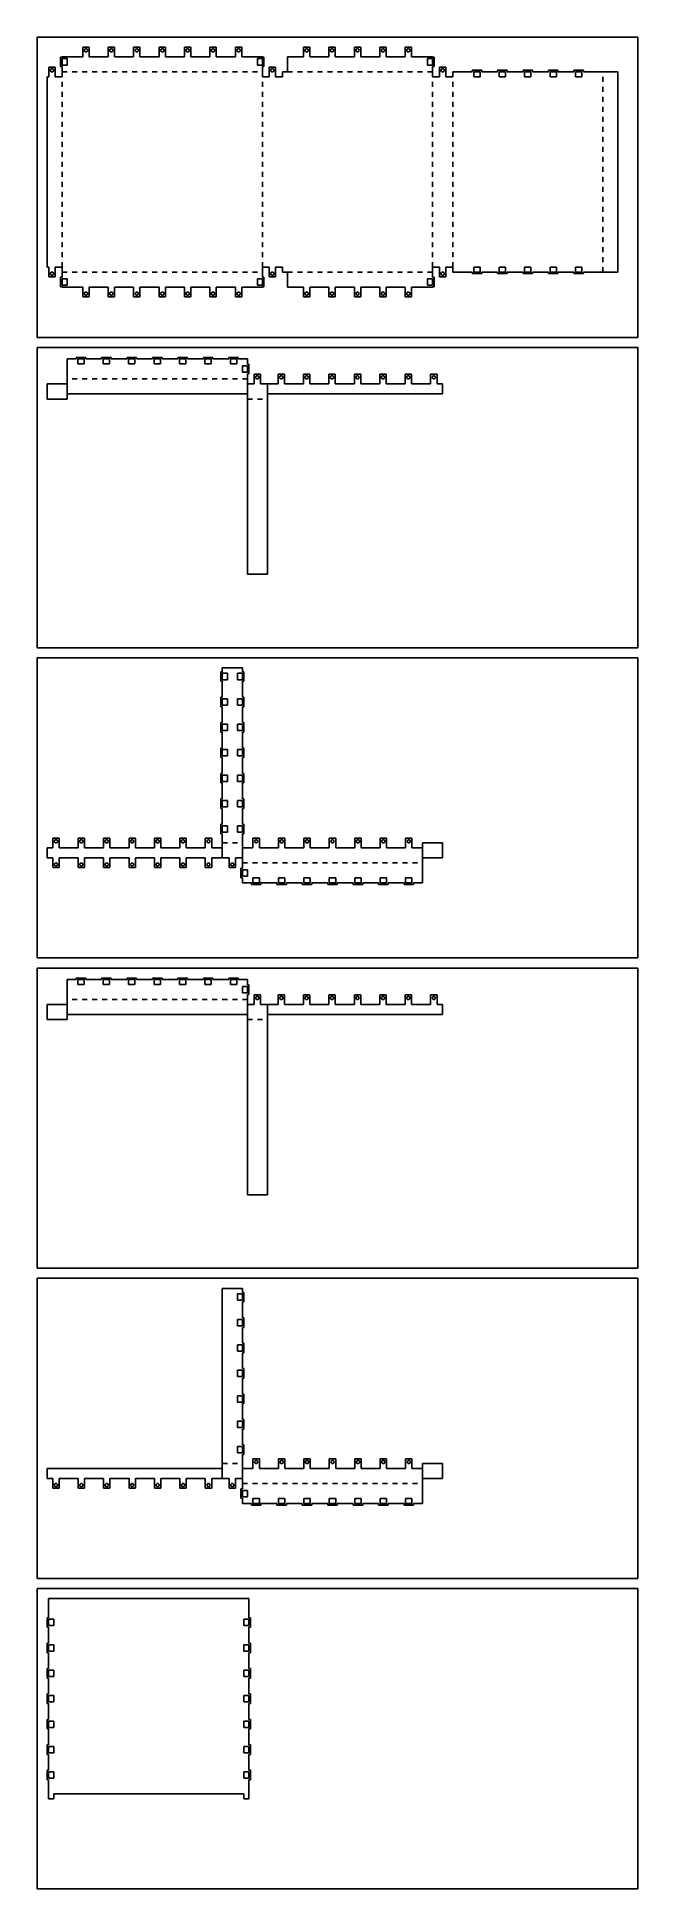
# Model space of a CAD drawing. Header units: metres. Extents: x 0 to 600, y -1550 to 300.
import ezdxf

# ---------------------------------------------------------------- set-up
doc = ezdxf.new("R2010")
doc.units = ezdxf.units.M

msp = doc.modelspace()

# ---------------------------------------------------------------- linework, layer by layer
at = {"layer": '1'}
for p, q in [((23.4125, 270.475), (23.4125, 280)), ((23.4125, 280), (25, 280)), ((25, 280), (25, 280.2375)), ((25, 280.2375), (45.625, 280.2375)), ((25, 272.0625), (25, 278.4125)), ((25, 278.4125), (30, 278.4125)), ((30, 278.4125), (30, 272.0625)), ((45.625, 280.2375), (45.625, 290)), ((45.625, 290), (51.975, 290)), ((47.2125, 286.825), (47.333341, 287.43251)), ((47.333341, 286.21749), (47.2125, 286.825)), ((47.333341, 287.43251), (47.677468, 287.947532)), ((47.677468, 285.702468), (47.333341, 286.21749)), ((47.677468, 287.947532), (48.19249, 288.291659)), ((48.19249, 285.358341), (47.677468, 285.702468)), ((48.19249, 288.291659), (48.8, 288.4125)), ((48.8, 285.2375), (48.19249, 285.358341)), ((48.8, 288.4125), (49.40751, 288.291659)), ((49.40751, 285.358341), (48.8, 285.2375)), ((49.40751, 288.291659), (49.922532, 287.947532)), ((49.922532, 285.702468), (49.40751, 285.358341)), ((49.922532, 287.947532), (50.266659, 287.43251)), ((50.266659, 286.21749), (49.922532, 285.702468)), ((50.266659, 287.43251), (50.3875, 286.825)), ((50.3875, 286.825), (50.266659, 286.21749)), ((51.975, 290), (51.975, 280.2375)), ((51.975, 280.2375), (71.025, 280.2375)), ((71.025, 280.2375), (71.025, 290)), ((71.025, 290), (77.375, 290)), ((72.6125, 286.825), (72.733341, 287.43251)), ((72.733341, 286.21749), (72.6125, 286.825)), ((72.733341, 287.43251), (73.077468, 287.947532)), ((73.077468, 285.702468), (72.733341, 286.21749)), ((73.077468, 287.947532), (73.59249, 288.291659)), ((73.59249, 285.358341), (73.077468, 285.702468)), ((73.59249, 288.291659), (74.2, 288.4125)), ((74.2, 285.2375), (73.59249, 285.358341)), ((74.2, 288.4125), (74.80751, 288.291659)), ((74.80751, 285.358341), (74.2, 285.2375)), ((74.80751, 288.291659), (75.322532, 287.947532)), ((75.322532, 285.702468), (74.80751, 285.358341)), ((75.322532, 287.947532), (75.666659, 287.43251)), ((75.666659, 286.21749), (75.322532, 285.702468)), ((75.666659, 287.43251), (75.7875, 286.825)), ((75.7875, 286.825), (75.666659, 286.21749)), ((77.375, 290), (77.375, 280.2375)), ((77.375, 280.2375), (96.425, 280.2375)), ((96.425, 280.2375), (96.425, 290)), ((96.425, 290), (102.775, 290)), ((98.0125, 286.825), (98.133341, 287.43251)), ((98.133341, 286.21749), (98.0125, 286.825)), ((98.133341, 287.43251), (98.477468, 287.947532)), ((98.477468, 285.702468), (98.133341, 286.21749)), ((98.477468, 287.947532), (98.99249, 288.291659)), ((98.99249, 285.358341), (98.477468, 285.702468)), ((98.99249, 288.291659), (99.6, 288.4125)), ((99.6, 285.2375), (98.99249, 285.358341)), ((99.6, 288.4125), (100.20751, 288.291659)), ((100.20751, 285.358341), (99.6, 285.2375)), ((100.20751, 288.291659), (100.722532, 287.947532)), ((100.722532, 285.702468), (100.20751, 285.358341)), ((100.722532, 287.947532), (101.066659, 287.43251)), ((101.066659, 286.21749), (100.722532, 285.702468)), ((101.066659, 287.43251), (101.1875, 286.825)), ((101.1875, 286.825), (101.066659, 286.21749)), ((102.775, 290), (102.775, 280.2375)), ((102.775, 280.2375), (121.825, 280.2375)), ((121.825, 280.2375), (121.825, 290)), ((121.825, 290), (128.175, 290)), ((123.4125, 286.825), (123.533341, 287.43251)), ((123.533341, 286.21749), (123.4125, 286.825)), ((123.533341, 287.43251), (123.877468, 287.947532)), ((123.877468, 285.702468), (123.533341, 286.21749)), ((123.877468, 287.947532), (124.39249, 288.291659)), ((124.39249, 285.358341), (123.877468, 285.702468)), ((124.39249, 288.291659), (125, 288.4125)), ((125, 285.2375), (124.39249, 285.358341)), ((125, 288.4125), (125.60751, 288.291659)), ((125.60751, 285.358341), (125, 285.2375)), ((125.60751, 288.291659), (126.122532, 287.947532)), ((126.122532, 285.702468), (125.60751, 285.358341)), ((126.122532, 287.947532), (126.466659, 287.43251)), ((126.466659, 286.21749), (126.122532, 285.702468)), ((126.466659, 287.43251), (126.5875, 286.825)), ((126.5875, 286.825), (126.466659, 286.21749)), ((128.175, 290), (128.175, 280.2375)), ((128.175, 280.2375), (147.225, 280.2375)), ((147.225, 280.2375), (147.225, 290)), ((147.225, 290), (153.575, 290)), ((148.8125, 286.825), (148.933341, 287.43251)), ((148.933341, 286.21749), (148.8125, 286.825)), ((148.933341, 287.43251), (149.277468, 287.947532)), ((149.277468, 285.702468), (148.933341, 286.21749)), ((149.277468, 287.947532), (149.79249, 288.291659)), ((149.79249, 285.358341), (149.277468, 285.702468)), ((149.79249, 288.291659), (150.4, 288.4125)), ((150.4, 285.2375), (149.79249, 285.358341)), ((150.4, 288.4125), (151.00751, 288.291659)), ((151.00751, 285.358341), (150.4, 285.2375)), ((151.00751, 288.291659), (151.522532, 287.947532)), ((151.522532, 285.702468), (151.00751, 285.358341)), ((151.522532, 287.947532), (151.866659, 287.43251)), ((151.866659, 286.21749), (151.522532, 285.702468)), ((151.866659, 287.43251), (151.9875, 286.825)), ((151.9875, 286.825), (151.866659, 286.21749)), ((153.575, 290), (153.575, 280.2375)), ((153.575, 280.2375), (172.625, 280.2375)), ((172.625, 280.2375), (172.625, 290)), ((172.625, 290), (178.975, 290)), ((174.2125, 286.825), (174.333341, 287.43251)), ((174.333341, 286.21749), (174.2125, 286.825)), ((174.333341, 287.43251), (174.677468, 287.947532)), ((174.677468, 285.702468), (174.333341, 286.21749)), ((174.677468, 287.947532), (175.19249, 288.291659)), ((175.19249, 285.358341), (174.677468, 285.702468)), ((175.19249, 288.291659), (175.8, 288.4125)), ((175.8, 285.2375), (175.19249, 285.358341)), ((175.8, 288.4125), (176.40751, 288.291659)), ((176.40751, 285.358341), (175.8, 285.2375)), ((176.40751, 288.291659), (176.922532, 287.947532)), ((176.922532, 285.702468), (176.40751, 285.358341)), ((176.922532, 287.947532), (177.266659, 287.43251)), ((177.266659, 286.21749), (176.922532, 285.702468)), ((177.266659, 287.43251), (177.3875, 286.825)), ((177.3875, 286.825), (177.266659, 286.21749)), ((178.975, 290), (178.975, 280.2375)), ((178.975, 280.2375), (198.025, 280.2375)), ((198.025, 280.2375), (198.025, 290)), ((198.025, 290), (204.375, 290)), ((199.6125, 286.825), (199.733341, 287.43251)), ((199.733341, 286.21749), (199.6125, 286.825)), ((199.733341, 287.43251), (200.077468, 287.947532)), ((200.077468, 285.702468), (199.733341, 286.21749)), ((200.077468, 287.947532), (200.59249, 288.291659)), ((200.59249, 285.358341), (200.077468, 285.702468)), ((200.59249, 288.291659), (201.2, 288.4125)), ((201.2, 285.2375), (200.59249, 285.358341)), ((201.2, 288.4125), (201.80751, 288.291659)), ((201.80751, 285.358341), (201.2, 285.2375)), ((201.80751, 288.291659), (202.322532, 287.947532)), ((202.322532, 285.702468), (201.80751, 285.358341)), ((202.322532, 287.947532), (202.666659, 287.43251)), ((202.666659, 286.21749), (202.322532, 285.702468)), ((202.666659, 287.43251), (202.7875, 286.825)), ((202.7875, 286.825), (202.666659, 286.21749)), ((204.375, 290), (204.375, 280.2375)), ((204.375, 280.2375), (225, 280.2375)), ((220, 272.0625), (220, 278.4125)), ((220, 278.4125), (225, 278.4125)), ((225, 280.2375), (225, 280)), ((225, 280), (226.5875, 280)), ((225, 278.4125), (225, 272.0625)), ((226.5875, 280), (226.5875, 270.475)), ((250, 265.2375), (250, 280.2375)), ((250, 280.2375), (266.025, 280.2375)), ((266.025, 280.2375), (266.025, 290)), ((266.025, 290), (272.375, 290)), ((267.6125, 286.825), (267.733341, 287.43251)), ((267.733341, 286.21749), (267.6125, 286.825)), ((267.733341, 287.43251), (268.077468, 287.947532)), ((268.077468, 285.702468), (267.733341, 286.21749)), ((268.077468, 287.947532), (268.59249, 288.291659)), ((268.59249, 285.358341), (268.077468, 285.702468)), ((268.59249, 288.291659), (269.2, 288.4125)), ((269.2, 285.2375), (268.59249, 285.358341)), ((269.2, 288.4125), (269.80751, 288.291659)), ((269.80751, 285.358341), (269.2, 285.2375)), ((269.80751, 288.291659), (270.322532, 287.947532)), ((270.322532, 285.702468), (269.80751, 285.358341)), ((270.322532, 287.947532), (270.666659, 287.43251)), ((270.666659, 286.21749), (270.322532, 285.702468)), ((270.666659, 287.43251), (270.7875, 286.825)), ((270.7875, 286.825), (270.666659, 286.21749)), ((272.375, 290), (272.375, 280.2375)), ((272.375, 280.2375), (291.425, 280.2375)), ((291.425, 280.2375), (291.425, 290)), ((291.425, 290), (297.775, 290)), ((293.0125, 286.825), (293.133341, 287.43251)), ((293.133341, 286.21749), (293.0125, 286.825)), ((293.133341, 287.43251), (293.477468, 287.947532)), ((293.477468, 285.702468), (293.133341, 286.21749)), ((293.477468, 287.947532), (293.99249, 288.291659)), ((293.99249, 285.358341), (293.477468, 285.702468)), ((293.99249, 288.291659), (294.6, 288.4125)), ((294.6, 285.2375), (293.99249, 285.358341)), ((294.6, 288.4125), (295.20751, 288.291659)), ((295.20751, 285.358341), (294.6, 285.2375)), ((295.20751, 288.291659), (295.722532, 287.947532)), ((295.722532, 285.702468), (295.20751, 285.358341)), ((295.722532, 287.947532), (296.066659, 287.43251)), ((296.066659, 286.21749), (295.722532, 285.702468)), ((296.066659, 287.43251), (296.1875, 286.825)), ((296.1875, 286.825), (296.066659, 286.21749)), ((297.775, 290), (297.775, 280.2375)), ((297.775, 280.2375), (316.825, 280.2375)), ((316.825, 280.2375), (316.825, 290)), ((316.825, 290), (323.175, 290)), ((318.4125, 286.825), (318.533341, 287.43251)), ((318.533341, 286.21749), (318.4125, 286.825)), ((318.533341, 287.43251), (318.877468, 287.947532)), ((318.877468, 285.702468), (318.533341, 286.21749)), ((318.877468, 287.947532), (319.39249, 288.291659)), ((319.39249, 285.358341), (318.877468, 285.702468)), ((319.39249, 288.291659), (320, 288.4125)), ((320, 285.2375), (319.39249, 285.358341)), ((320, 288.4125), (320.60751, 288.291659)), ((320.60751, 285.358341), (320, 285.2375)), ((320.60751, 288.291659), (321.122532, 287.947532)), ((321.122532, 285.702468), (320.60751, 285.358341)), ((321.122532, 287.947532), (321.466659, 287.43251)), ((321.466659, 286.21749), (321.122532, 285.702468)), ((321.466659, 287.43251), (321.5875, 286.825)), ((321.5875, 286.825), (321.466659, 286.21749)), ((323.175, 290), (323.175, 280.2375)), ((323.175, 280.2375), (342.225, 280.2375)), ((342.225, 280.2375), (342.225, 290)), ((342.225, 290), (348.575, 290)), ((343.8125, 286.825), (343.933341, 287.43251)), ((343.933341, 286.21749), (343.8125, 286.825)), ((343.933341, 287.43251), (344.277468, 287.947532)), ((344.277468, 285.702468), (343.933341, 286.21749)), ((344.277468, 287.947532), (344.79249, 288.291659)), ((344.79249, 285.358341), (344.277468, 285.702468)), ((344.79249, 288.291659), (345.4, 288.4125)), ((345.4, 285.2375), (344.79249, 285.358341)), ((345.4, 288.4125), (346.00751, 288.291659)), ((346.00751, 285.358341), (345.4, 285.2375)), ((346.00751, 288.291659), (346.522532, 287.947532)), ((346.522532, 285.702468), (346.00751, 285.358341)), ((346.522532, 287.947532), (346.866659, 287.43251)), ((346.866659, 286.21749), (346.522532, 285.702468)), ((346.866659, 287.43251), (346.9875, 286.825)), ((346.9875, 286.825), (346.866659, 286.21749)), ((348.575, 290), (348.575, 280.2375)), ((348.575, 280.2375), (367.625, 280.2375)), ((367.625, 280.2375), (367.625, 290)), ((367.625, 290), (373.975, 290)), ((369.2125, 286.825), (369.333341, 287.43251)), ((369.333341, 286.21749), (369.2125, 286.825)), ((369.333341, 287.43251), (369.677468, 287.947532)), ((369.677468, 285.702468), (369.333341, 286.21749)), ((369.677468, 287.947532), (370.19249, 288.291659)), ((370.19249, 285.358341), (369.677468, 285.702468)), ((370.19249, 288.291659), (370.8, 288.4125)), ((370.8, 285.2375), (370.19249, 285.358341)), ((370.8, 288.4125), (371.40751, 288.291659)), ((371.40751, 285.358341), (370.8, 285.2375)), ((371.40751, 288.291659), (371.922532, 287.947532)), ((371.922532, 285.702468), (371.40751, 285.358341)), ((371.922532, 287.947532), (372.266659, 287.43251)), ((372.266659, 286.21749), (371.922532, 285.702468)), ((372.266659, 287.43251), (372.3875, 286.825)), ((372.3875, 286.825), (372.266659, 286.21749)), ((373.975, 290), (373.975, 280.2375)), ((373.975, 280.2375), (395, 280.2375)), ((390, 272.0625), (390, 278.4125)), ((390, 278.4125), (395, 278.4125)), ((395, 280.2375), (395, 280)), ((395, 280), (396.5875, 280)), ((395, 278.4125), (395, 272.0625)), ((396.5875, 280), (396.5875, 270.475)), ((10, 70.2375), (10, 260.2375)), ((10, 260.2375), (11.825, 260.2375)), ((11.825, 260.2375), (11.825, 270)), ((11.825, 270), (18.175, 270)), ((13.4125, 266.825), (13.533341, 267.43251)), ((13.533341, 266.21749), (13.4125, 266.825)), ((13.533341, 267.43251), (13.877468, 267.947532)), ((13.877468, 265.702468), (13.533341, 266.21749)), ((13.877468, 267.947532), (14.39249, 268.291659)), ((14.39249, 265.358341), (13.877468, 265.702468)), ((14.39249, 268.291659), (15, 268.4125)), ((15, 265.2375), (14.39249, 265.358341)), ((15, 268.4125), (15.60751, 268.291659)), ((15.60751, 265.358341), (15, 265.2375)), ((15.60751, 268.291659), (16.122532, 267.947532)), ((16.122532, 265.702468), (15.60751, 265.358341)), ((16.122532, 267.947532), (16.466659, 267.43251)), ((16.466659, 266.21749), (16.122532, 265.702468)), ((16.466659, 267.43251), (16.5875, 266.825)), ((16.5875, 266.825), (16.466659, 266.21749)), ((18.175, 270), (18.175, 260.2375)), ((18.175, 260.2375), (25, 260.2375)), ((25, 270.475), (23.4125, 270.475)), ((30, 272.0625), (25, 272.0625)), ((25, 260.2375), (25, 270.475)), ((225, 272.0625), (220, 272.0625)), ((226.5875, 270.475), (225, 270.475)), ((225, 270.475), (225, 260.2375)), ((225, 260.2375), (231.825, 260.2375)), ((231.825, 260.2375), (231.825, 270)), ((231.825, 270), (238.175, 270)), ((233.4125, 266.825), (233.533341, 267.43251)), ((233.533341, 266.21749), (233.4125, 266.825)), ((233.533341, 267.43251), (233.877468, 267.947532)), ((233.877468, 265.702468), (233.533341, 266.21749)), ((233.877468, 267.947532), (234.39249, 268.291659)), ((234.39249, 265.358341), (233.877468, 265.702468)), ((234.39249, 268.291659), (235, 268.4125)), ((235, 265.2375), (234.39249, 265.358341)), ((235, 268.4125), (235.60751, 268.291659)), ((235.60751, 265.358341), (235, 265.2375)), ((235.60751, 268.291659), (236.122532, 267.947532)), ((236.122532, 265.702468), (235.60751, 265.358341)), ((236.122532, 267.947532), (236.466659, 267.43251)), ((236.466659, 266.21749), (236.122532, 265.702468)), ((236.466659, 267.43251), (236.5875, 266.825)), ((236.5875, 266.825), (236.466659, 266.21749)), ((238.175, 270), (238.175, 260.2375)), ((238.175, 260.2375), (245.00001, 260.2375)), ((245.00001, 260.2375), (245.00001, 265.2375)), ((245.00001, 265.2375), (250, 265.2375)), ((395, 272.0625), (390, 272.0625)), ((396.5875, 270.475), (395, 270.475)), ((395, 270.475), (395, 260.2375)), ((395, 260.2375), (401.825, 260.2375)), ((401.825, 260.2375), (401.825, 270)), ((401.825, 270), (408.175, 270)), ((403.4125, 266.825), (403.533341, 267.43251)), ((403.533341, 266.21749), (403.4125, 266.825)), ((403.533341, 267.43251), (403.877468, 267.947532)), ((403.877468, 265.702468), (403.533341, 266.21749)), ((403.877468, 267.947532), (404.39249, 268.291659)), ((404.39249, 265.358341), (403.877468, 265.702468)), ((404.39249, 268.291659), (405, 268.4125)), ((405, 265.2375), (404.39249, 265.358341)), ((405, 268.4125), (405.60751, 268.291659)), ((405.60751, 265.358341), (405, 265.2375)), ((405.60751, 268.291659), (406.122532, 267.947532)), ((406.122532, 265.702468), (405.60751, 265.358341)), ((406.122532, 267.947532), (406.466659, 267.43251)), ((406.466659, 266.21749), (406.122532, 265.702468)), ((406.466659, 267.43251), (406.5875, 266.825)), ((406.5875, 266.825), (406.466659, 266.21749)), ((408.175, 270), (408.175, 260.2375)), ((408.175, 260.2375), (415, 260.2375)), ((415, 260.2375), (415, 265.2375)), ((415, 265.2375), (434.4375, 265.2375)), ((434.4375, 265.2375), (434.4375, 266.825)), ((434.4375, 266.825), (443.9625, 266.825)), ((436.025, 265.2375), (442.375, 265.2375)), ((436.025, 260.2375), (436.025, 265.2375)), ((442.375, 260.2375), (436.025, 260.2375)), ((442.375, 265.2375), (442.375, 260.2375)), ((443.9625, 266.825), (443.9625, 265.2375)), ((443.9625, 265.2375), (459.8375, 265.2375)), ((459.8375, 265.2375), (459.8375, 266.825)), ((459.8375, 266.825), (469.3625, 266.825)), ((461.425, 265.2375), (467.775, 265.2375)), ((461.425, 260.2375), (461.425, 265.2375)), ((467.775, 260.2375), (461.425, 260.2375)), ((467.775, 265.2375), (467.775, 260.2375)), ((469.3625, 266.825), (469.3625, 265.2375)), ((469.3625, 265.2375), (485.2375, 265.2375)), ((485.2375, 265.2375), (485.2375, 266.825)), ((485.2375, 266.825), (494.7625, 266.825)), ((486.825, 265.2375), (493.175, 265.2375)), ((486.825, 260.2375), (486.825, 265.2375)), ((493.175, 260.2375), (486.825, 260.2375)), ((493.175, 265.2375), (493.175, 260.2375)), ((494.7625, 266.825), (494.7625, 265.2375)), ((494.7625, 265.2375), (510.6375, 265.2375)), ((510.6375, 265.2375), (510.6375, 266.825)), ((510.6375, 266.825), (520.1625, 266.825)), ((512.225, 265.2375), (518.575, 265.2375)), ((512.225, 260.2375), (512.225, 265.2375)), ((518.575, 260.2375), (512.225, 260.2375)), ((518.575, 265.2375), (518.575, 260.2375)), ((520.1625, 266.825), (520.1625, 265.2375)), ((520.1625, 265.2375), (536.0375, 265.2375)), ((536.0375, 265.2375), (536.0375, 266.825)), ((536.0375, 266.825), (545.5625, 266.825)), ((537.625, 265.2375), (543.975, 265.2375)), ((537.625, 260.2375), (537.625, 265.2375)), ((543.975, 260.2375), (537.625, 260.2375)), ((543.975, 265.2375), (543.975, 260.2375)), ((545.5625, 266.825), (545.5625, 265.2375)), ((545.5625, 265.2375), (580, 265.2375)), ((580, 265.2375), (580, 65.2375)), ((11.825, 70.2375), (10, 70.2375)), ((11.825, 60.475), (11.825, 70.2375)), ((18.175, 60.475), (11.825, 60.475)), ((13.4125, 63.65), (13.533341, 64.25751)), ((13.533341, 63.04249), (13.4125, 63.65)), ((13.533341, 64.25751), (13.877468, 64.772532)), ((13.877468, 62.527468), (13.533341, 63.04249)), ((13.877468, 64.772532), (14.39249, 65.116659)), ((14.39249, 62.183341), (13.877468, 62.527468)), ((14.39249, 65.116659), (15, 65.2375)), ((15, 62.0625), (14.39249, 62.183341)), ((15, 65.2375), (15.60751, 65.116659)), ((15.60751, 62.183341), (15, 62.0625)), ((15.60751, 65.116659), (16.122532, 64.772532)), ((16.122532, 62.527468), (15.60751, 62.183341)), ((16.122532, 64.772532), (16.466659, 64.25751)), ((16.466659, 63.04249), (16.122532, 62.527468)), ((16.466659, 64.25751), (16.5875, 63.65)), ((16.5875, 63.65), (16.466659, 63.04249)), ((25, 70.2375), (18.175, 70.2375)), ((18.175, 70.2375), (18.175, 60.475)), ((23.4125, 50.475), (23.4125, 60)), ((23.4125, 60), (25, 60)), ((25, 60), (25, 70.2375)), ((25, 52.0625), (25, 58.4125)), ((25, 58.4125), (30, 58.4125)), ((30, 58.4125), (30, 52.0625)), ((220, 52.0625), (220, 58.4125)), ((220, 58.4125), (225, 58.4125)), ((231.825, 70.2375), (225, 70.2375)), ((225, 70.2375), (225, 60)), ((225, 60), (226.5875, 60)), ((225, 58.4125), (225, 52.0625)), ((226.5875, 60), (226.5875, 50.475)), ((231.825, 60.475), (231.825, 70.2375)), ((238.175, 60.475), (231.825, 60.475)), ((233.4125, 63.65), (233.533341, 64.25751)), ((233.533341, 63.04249), (233.4125, 63.65)), ((233.533341, 64.25751), (233.877468, 64.772532)), ((233.877468, 62.527468), (233.533341, 63.04249)), ((233.877468, 64.772532), (234.39249, 65.116659)), ((234.39249, 62.183341), (233.877468, 62.527468)), ((234.39249, 65.116659), (235, 65.2375)), ((235, 62.0625), (234.39249, 62.183341)), ((235, 65.2375), (235.60751, 65.116659)), ((235.60751, 62.183341), (235, 62.0625)), ((235.60751, 65.116659), (236.122532, 64.772532)), ((236.122532, 62.527468), (235.60751, 62.183341)), ((236.122532, 64.772532), (236.466659, 64.25751)), ((236.466659, 63.04249), (236.122532, 62.527468)), ((236.466659, 64.25751), (236.5875, 63.65)), ((236.5875, 63.65), (236.466659, 63.04249)), ((245.00001, 70.2375), (238.175, 70.2375)), ((238.175, 70.2375), (238.175, 60.475)), ((245.00001, 65.2375), (245.00001, 70.2375)), ((250, 65.2375), (245.00001, 65.2375)), ((250, 50.2375), (250, 65.2375)), ((390, 52.0625), (390, 58.4125)), ((390, 58.4125), (395, 58.4125)), ((401.825, 70.2375), (395, 70.2375)), ((395, 70.2375), (395, 60)), ((395, 60), (396.5875, 60)), ((395, 58.4125), (395, 52.0625)), ((396.5875, 60), (396.5875, 50.475)), ((401.825, 60.475), (401.825, 70.2375)), ((408.175, 60.475), (401.825, 60.475)), ((403.4125, 63.65), (403.533341, 64.25751)), ((403.533341, 63.04249), (403.4125, 63.65)), ((403.533341, 64.25751), (403.877468, 64.772532)), ((403.877468, 62.527468), (403.533341, 63.04249)), ((403.877468, 64.772532), (404.39249, 65.116659)), ((404.39249, 62.183341), (403.877468, 62.527468)), ((404.39249, 65.116659), (405, 65.2375)), ((405, 62.0625), (404.39249, 62.183341)), ((405, 65.2375), (405.60751, 65.116659)), ((405.60751, 62.183341), (405, 62.0625)), ((405.60751, 65.116659), (406.122532, 64.772532)), ((406.122532, 62.527468), (405.60751, 62.183341)), ((406.122532, 64.772532), (406.466659, 64.25751)), ((406.466659, 63.04249), (406.122532, 62.527468)), ((406.466659, 64.25751), (406.5875, 63.65)), ((406.5875, 63.65), (406.466659, 63.04249)), ((415, 70.2375), (408.175, 70.2375)), ((408.175, 70.2375), (408.175, 60.475)), ((415, 65.2375), (415, 70.2375)), ((434.4375, 65.2375), (415, 65.2375)), ((434.4375, 63.65), (434.4375, 65.2375)), ((443.9625, 63.65), (434.4375, 63.65)), ((436.025, 65.2375), (436.025, 70.2375)), ((436.025, 70.2375), (442.375, 70.2375)), ((442.375, 65.2375), (436.025, 65.2375)), ((442.375, 70.2375), (442.375, 65.2375)), ((459.8375, 65.2375), (443.9625, 65.2375)), ((443.9625, 65.2375), (443.9625, 63.65)), ((459.8375, 63.65), (459.8375, 65.2375)), ((469.3625, 63.65), (459.8375, 63.65)), ((461.425, 65.2375), (461.425, 70.2375)), ((461.425, 70.2375), (467.775, 70.2375)), ((467.775, 65.2375), (461.425, 65.2375)), ((467.775, 70.2375), (467.775, 65.2375)), ((485.2375, 65.2375), (469.3625, 65.2375)), ((469.3625, 65.2375), (469.3625, 63.65)), ((485.2375, 63.65), (485.2375, 65.2375)), ((494.7625, 63.65), (485.2375, 63.65)), ((486.825, 65.2375), (486.825, 70.2375)), ((486.825, 70.2375), (493.175, 70.2375)), ((493.175, 65.2375), (486.825, 65.2375)), ((493.175, 70.2375), (493.175, 65.2375)), ((510.6375, 65.2375), (494.7625, 65.2375)), ((494.7625, 65.2375), (494.7625, 63.65)), ((510.6375, 63.65), (510.6375, 65.2375)), ((520.1625, 63.65), (510.6375, 63.65)), ((512.225, 65.2375), (512.225, 70.2375)), ((512.225, 70.2375), (518.575, 70.2375)), ((518.575, 65.2375), (512.225, 65.2375)), ((518.575, 70.2375), (518.575, 65.2375)), ((536.0375, 65.2375), (520.1625, 65.2375)), ((520.1625, 65.2375), (520.1625, 63.65)), ((536.0375, 63.65), (536.0375, 65.2375)), ((545.5625, 63.65), (536.0375, 63.65)), ((537.625, 65.2375), (537.625, 70.2375)), ((537.625, 70.2375), (543.975, 70.2375)), ((543.975, 65.2375), (537.625, 65.2375)), ((543.975, 70.2375), (543.975, 65.2375)), ((580, 65.2375), (545.5625, 65.2375)), ((545.5625, 65.2375), (545.5625, 63.65)), ((25, 50.475), (23.4125, 50.475)), ((30, 52.0625), (25, 52.0625)), ((25, 50.2375), (25, 50.475)), ((45.625, 50.2375), (25, 50.2375)), ((45.625, 40.475), (45.625, 50.2375)), ((51.975, 40.475), (45.625, 40.475)), ((47.2125, 43.65), (47.333341, 44.25751)), ((47.333341, 43.04249), (47.2125, 43.65)), ((47.333341, 44.25751), (47.677468, 44.772532)), ((47.677468, 42.527468), (47.333341, 43.04249)), ((47.677468, 44.772532), (48.19249, 45.116659)), ((48.19249, 42.183341), (47.677468, 42.527468)), ((48.19249, 45.116659), (48.8, 45.2375)), ((48.8, 42.0625), (48.19249, 42.183341)), ((48.8, 45.2375), (49.40751, 45.116659)), ((49.40751, 42.183341), (48.8, 42.0625)), ((49.40751, 45.116659), (49.922532, 44.772532)), ((49.922532, 42.527468), (49.40751, 42.183341)), ((49.922532, 44.772532), (50.266659, 44.25751)), ((50.266659, 43.04249), (49.922532, 42.527468)), ((50.266659, 44.25751), (50.3875, 43.65)), ((50.3875, 43.65), (50.266659, 43.04249)), ((71.025, 50.2375), (51.975, 50.2375)), ((51.975, 50.2375), (51.975, 40.475)), ((71.025, 40.475), (71.025, 50.2375)), ((77.375, 40.475), (71.025, 40.475)), ((72.6125, 43.65), (72.733341, 44.25751)), ((72.733341, 43.04249), (72.6125, 43.65)), ((72.733341, 44.25751), (73.077468, 44.772532)), ((73.077468, 42.527468), (72.733341, 43.04249)), ((73.077468, 44.772532), (73.59249, 45.116659)), ((73.59249, 42.183341), (73.077468, 42.527468)), ((73.59249, 45.116659), (74.2, 45.2375)), ((74.2, 42.0625), (73.59249, 42.183341)), ((74.2, 45.2375), (74.80751, 45.116659)), ((74.80751, 42.183341), (74.2, 42.0625)), ((74.80751, 45.116659), (75.322532, 44.772532)), ((75.322532, 42.527468), (74.80751, 42.183341)), ((75.322532, 44.772532), (75.666659, 44.25751)), ((75.666659, 43.04249), (75.322532, 42.527468)), ((75.666659, 44.25751), (75.7875, 43.65)), ((75.7875, 43.65), (75.666659, 43.04249)), ((96.425, 50.2375), (77.375, 50.2375)), ((77.375, 50.2375), (77.375, 40.475)), ((96.425, 40.475), (96.425, 50.2375)), ((102.775, 40.475), (96.425, 40.475)), ((98.0125, 43.65), (98.133341, 44.25751)), ((98.133341, 43.04249), (98.0125, 43.65)), ((98.133341, 44.25751), (98.477468, 44.772532)), ((98.477468, 42.527468), (98.133341, 43.04249)), ((98.477468, 44.772532), (98.99249, 45.116659)), ((98.99249, 42.183341), (98.477468, 42.527468)), ((98.99249, 45.116659), (99.6, 45.2375)), ((99.6, 42.0625), (98.99249, 42.183341)), ((99.6, 45.2375), (100.20751, 45.116659)), ((100.20751, 42.183341), (99.6, 42.0625)), ((100.20751, 45.116659), (100.722532, 44.772532)), ((100.722532, 42.527468), (100.20751, 42.183341)), ((100.722532, 44.772532), (101.066659, 44.25751)), ((101.066659, 43.04249), (100.722532, 42.527468)), ((101.066659, 44.25751), (101.1875, 43.65)), ((101.1875, 43.65), (101.066659, 43.04249)), ((121.825, 50.2375), (102.775, 50.2375)), ((102.775, 50.2375), (102.775, 40.475)), ((121.825, 40.475), (121.825, 50.2375)), ((128.175, 40.475), (121.825, 40.475)), ((123.4125, 43.65), (123.533341, 44.25751)), ((123.533341, 43.04249), (123.4125, 43.65)), ((123.533341, 44.25751), (123.877468, 44.772532)), ((123.877468, 42.527468), (123.533341, 43.04249)), ((123.877468, 44.772532), (124.39249, 45.116659)), ((124.39249, 42.183341), (123.877468, 42.527468)), ((124.39249, 45.116659), (125, 45.2375)), ((125, 42.0625), (124.39249, 42.183341)), ((125, 45.2375), (125.60751, 45.116659)), ((125.60751, 42.183341), (125, 42.0625)), ((125.60751, 45.116659), (126.122532, 44.772532)), ((126.122532, 42.527468), (125.60751, 42.183341)), ((126.122532, 44.772532), (126.466659, 44.25751)), ((126.466659, 43.04249), (126.122532, 42.527468)), ((126.466659, 44.25751), (126.5875, 43.65)), ((126.5875, 43.65), (126.466659, 43.04249)), ((147.225, 50.2375), (128.175, 50.2375)), ((128.175, 50.2375), (128.175, 40.475)), ((147.225, 40.475), (147.225, 50.2375)), ((153.575, 40.475), (147.225, 40.475)), ((148.8125, 43.65), (148.933341, 44.25751)), ((148.933341, 43.04249), (148.8125, 43.65)), ((148.933341, 44.25751), (149.277468, 44.772532)), ((149.277468, 42.527468), (148.933341, 43.04249)), ((149.277468, 44.772532), (149.79249, 45.116659)), ((149.79249, 42.183341), (149.277468, 42.527468)), ((149.79249, 45.116659), (150.4, 45.2375)), ((150.4, 42.0625), (149.79249, 42.183341)), ((150.4, 45.2375), (151.00751, 45.116659)), ((151.00751, 42.183341), (150.4, 42.0625)), ((151.00751, 45.116659), (151.522532, 44.772532)), ((151.522532, 42.527468), (151.00751, 42.183341)), ((151.522532, 44.772532), (151.866659, 44.25751)), ((151.866659, 43.04249), (151.522532, 42.527468)), ((151.866659, 44.25751), (151.9875, 43.65)), ((151.9875, 43.65), (151.866659, 43.04249)), ((172.625, 50.2375), (153.575, 50.2375)), ((153.575, 50.2375), (153.575, 40.475)), ((172.625, 40.475), (172.625, 50.2375)), ((178.975, 40.475), (172.625, 40.475)), ((174.2125, 43.65), (174.333341, 44.25751)), ((174.333341, 43.04249), (174.2125, 43.65)), ((174.333341, 44.25751), (174.677468, 44.772532)), ((174.677468, 42.527468), (174.333341, 43.04249)), ((174.677468, 44.772532), (175.19249, 45.116659)), ((175.19249, 42.183341), (174.677468, 42.527468)), ((175.19249, 45.116659), (175.8, 45.2375)), ((175.8, 42.0625), (175.19249, 42.183341)), ((175.8, 45.2375), (176.40751, 45.116659)), ((176.40751, 42.183341), (175.8, 42.0625)), ((176.40751, 45.116659), (176.922532, 44.772532)), ((176.922532, 42.527468), (176.40751, 42.183341)), ((176.922532, 44.772532), (177.266659, 44.25751)), ((177.266659, 43.04249), (176.922532, 42.527468)), ((177.266659, 44.25751), (177.3875, 43.65)), ((177.3875, 43.65), (177.266659, 43.04249)), ((198.025, 50.2375), (178.975, 50.2375)), ((178.975, 50.2375), (178.975, 40.475)), ((198.025, 40.475), (198.025, 50.2375)), ((204.375, 40.475), (198.025, 40.475)), ((199.6125, 43.65), (199.733341, 44.25751)), ((199.733341, 43.04249), (199.6125, 43.65)), ((199.733341, 44.25751), (200.077468, 44.772532)), ((200.077468, 42.527468), (199.733341, 43.04249)), ((200.077468, 44.772532), (200.59249, 45.116659)), ((200.59249, 42.183341), (200.077468, 42.527468)), ((200.59249, 45.116659), (201.2, 45.2375)), ((201.2, 42.0625), (200.59249, 42.183341)), ((201.2, 45.2375), (201.80751, 45.116659)), ((201.80751, 42.183341), (201.2, 42.0625)), ((201.80751, 45.116659), (202.322532, 44.772532)), ((202.322532, 42.527468), (201.80751, 42.183341)), ((202.322532, 44.772532), (202.666659, 44.25751)), ((202.666659, 43.04249), (202.322532, 42.527468)), ((202.666659, 44.25751), (202.7875, 43.65)), ((202.7875, 43.65), (202.666659, 43.04249)), ((225, 50.2375), (204.375, 50.2375)), ((204.375, 50.2375), (204.375, 40.475)), ((225, 52.0625), (220, 52.0625)), ((226.5875, 50.475), (225, 50.475)), ((225, 50.475), (225, 50.2375)), ((266.025, 50.2375), (250, 50.2375)), ((266.025, 40.475), (266.025, 50.2375)), ((272.375, 40.475), (266.025, 40.475)), ((267.6125, 43.65), (267.733341, 44.25751)), ((267.733341, 43.04249), (267.6125, 43.65)), ((267.733341, 44.25751), (268.077468, 44.772532)), ((268.077468, 42.527468), (267.733341, 43.04249)), ((268.077468, 44.772532), (268.59249, 45.116659)), ((268.59249, 42.183341), (268.077468, 42.527468)), ((268.59249, 45.116659), (269.2, 45.2375)), ((269.2, 42.0625), (268.59249, 42.183341)), ((269.2, 45.2375), (269.80751, 45.116659)), ((269.80751, 42.183341), (269.2, 42.0625)), ((269.80751, 45.116659), (270.322532, 44.772532)), ((270.322532, 42.527468), (269.80751, 42.183341)), ((270.322532, 44.772532), (270.666659, 44.25751)), ((270.666659, 43.04249), (270.322532, 42.527468)), ((270.666659, 44.25751), (270.7875, 43.65)), ((270.7875, 43.65), (270.666659, 43.04249)), ((291.425, 50.2375), (272.375, 50.2375)), ((272.375, 50.2375), (272.375, 40.475)), ((291.425, 40.475), (291.425, 50.2375)), ((297.775, 40.475), (291.425, 40.475)), ((293.0125, 43.65), (293.133341, 44.25751)), ((293.133341, 43.04249), (293.0125, 43.65)), ((293.133341, 44.25751), (293.477468, 44.772532)), ((293.477468, 42.527468), (293.133341, 43.04249)), ((293.477468, 44.772532), (293.99249, 45.116659)), ((293.99249, 42.183341), (293.477468, 42.527468)), ((293.99249, 45.116659), (294.6, 45.2375)), ((294.6, 42.0625), (293.99249, 42.183341)), ((294.6, 45.2375), (295.20751, 45.116659)), ((295.20751, 42.183341), (294.6, 42.0625)), ((295.20751, 45.116659), (295.722532, 44.772532)), ((295.722532, 42.527468), (295.20751, 42.183341)), ((295.722532, 44.772532), (296.066659, 44.25751)), ((296.066659, 43.04249), (295.722532, 42.527468)), ((296.066659, 44.25751), (296.1875, 43.65)), ((296.1875, 43.65), (296.066659, 43.04249)), ((316.825, 50.2375), (297.775, 50.2375)), ((297.775, 50.2375), (297.775, 40.475)), ((316.825, 40.475), (316.825, 50.2375)), ((323.175, 40.475), (316.825, 40.475)), ((318.4125, 43.65), (318.533341, 44.25751)), ((318.533341, 43.04249), (318.4125, 43.65)), ((318.533341, 44.25751), (318.877468, 44.772532)), ((318.877468, 42.527468), (318.533341, 43.04249)), ((318.877468, 44.772532), (319.39249, 45.116659)), ((319.39249, 42.183341), (318.877468, 42.527468)), ((319.39249, 45.116659), (320, 45.2375)), ((320, 42.0625), (319.39249, 42.183341)), ((320, 45.2375), (320.60751, 45.116659)), ((320.60751, 42.183341), (320, 42.0625)), ((320.60751, 45.116659), (321.122532, 44.772532)), ((321.122532, 42.527468), (320.60751, 42.183341)), ((321.122532, 44.772532), (321.466659, 44.25751)), ((321.466659, 43.04249), (321.122532, 42.527468)), ((321.466659, 44.25751), (321.5875, 43.65)), ((321.5875, 43.65), (321.466659, 43.04249)), ((342.225, 50.2375), (323.175, 50.2375)), ((323.175, 50.2375), (323.175, 40.475)), ((342.225, 40.475), (342.225, 50.2375)), ((348.575, 40.475), (342.225, 40.475)), ((343.8125, 43.65), (343.933341, 44.25751)), ((343.933341, 43.04249), (343.8125, 43.65)), ((343.933341, 44.25751), (344.277468, 44.772532)), ((344.277468, 42.527468), (343.933341, 43.04249)), ((344.277468, 44.772532), (344.79249, 45.116659)), ((344.79249, 42.183341), (344.277468, 42.527468)), ((344.79249, 45.116659), (345.4, 45.2375)), ((345.4, 42.0625), (344.79249, 42.183341)), ((345.4, 45.2375), (346.00751, 45.116659)), ((346.00751, 42.183341), (345.4, 42.0625)), ((346.00751, 45.116659), (346.522532, 44.772532)), ((346.522532, 42.527468), (346.00751, 42.183341)), ((346.522532, 44.772532), (346.866659, 44.25751)), ((346.866659, 43.04249), (346.522532, 42.527468)), ((346.866659, 44.25751), (346.9875, 43.65)), ((346.9875, 43.65), (346.866659, 43.04249)), ((367.625, 50.2375), (348.575, 50.2375)), ((348.575, 50.2375), (348.575, 40.475)), ((367.625, 40.475), (367.625, 50.2375)), ((373.975, 40.475), (367.625, 40.475)), ((369.2125, 43.65), (369.333341, 44.25751)), ((369.333341, 43.04249), (369.2125, 43.65)), ((369.333341, 44.25751), (369.677468, 44.772532)), ((369.677468, 42.527468), (369.333341, 43.04249)), ((369.677468, 44.772532), (370.19249, 45.116659)), ((370.19249, 42.183341), (369.677468, 42.527468)), ((370.19249, 45.116659), (370.8, 45.2375)), ((370.8, 42.0625), (370.19249, 42.183341)), ((370.8, 45.2375), (371.40751, 45.116659)), ((371.40751, 42.183341), (370.8, 42.0625)), ((371.40751, 45.116659), (371.922532, 44.772532)), ((371.922532, 42.527468), (371.40751, 42.183341)), ((371.922532, 44.772532), (372.266659, 44.25751)), ((372.266659, 43.04249), (371.922532, 42.527468)), ((372.266659, 44.25751), (372.3875, 43.65)), ((372.3875, 43.65), (372.266659, 43.04249)), ((395, 50.2375), (373.975, 50.2375)), ((373.975, 50.2375), (373.975, 40.475)), ((395, 52.0625), (390, 52.0625)), ((396.5875, 50.475), (395, 50.475)), ((395, 50.475), (395, 50.2375))]:
    msp.add_line(p, q, dxfattribs=at)
at = {"layer": '2'}
for p, q in [((11.5875, -1279.0375), (11.5875, -1260)), ((11.5875, -1260), (211.5875, -1260)), ((211.5875, -1260), (211.5875, -1279.0375)), ((10, -1288.5625), (10, -1279.0375)), ((10, -1279.0375), (11.5875, -1279.0375)), ((11.5875, -1288.5625), (10, -1288.5625)), ((11.5875, -1286.975), (11.5875, -1280.625)), ((11.5875, -1280.625), (16.5875, -1280.625)), ((16.5875, -1286.975), (11.5875, -1286.975)), ((11.5875, -1304.4375), (11.5875, -1288.5625)), ((16.5875, -1280.625), (16.5875, -1286.975)), ((206.5875, -1286.975), (206.5875, -1280.625)), ((206.5875, -1280.625), (211.5875, -1280.625)), ((211.5875, -1286.975), (206.5875, -1286.975)), ((211.5875, -1279.0375), (213.175, -1279.0375)), ((211.5875, -1280.625), (211.5875, -1286.975)), ((211.5875, -1288.5625), (211.5875, -1304.4375)), ((213.175, -1288.5625), (211.5875, -1288.5625)), ((213.175, -1279.0375), (213.175, -1288.5625)), ((10, -1313.9625), (10, -1304.4375)), ((10, -1304.4375), (11.5875, -1304.4375)), ((11.5875, -1312.375), (11.5875, -1306.025)), ((11.5875, -1306.025), (16.5875, -1306.025)), ((16.5875, -1312.375), (11.5875, -1312.375)), ((16.5875, -1306.025), (16.5875, -1312.375)), ((206.5875, -1312.375), (206.5875, -1306.025)), ((206.5875, -1306.025), (211.5875, -1306.025)), ((211.5875, -1312.375), (206.5875, -1312.375)), ((211.5875, -1304.4375), (213.175, -1304.4375)), ((211.5875, -1306.025), (211.5875, -1312.375)), ((213.175, -1304.4375), (213.175, -1313.9625)), ((11.5875, -1313.9625), (10, -1313.9625)), ((10, -1339.3625), (10, -1329.8375)), ((10, -1329.8375), (11.5875, -1329.8375)), ((11.5875, -1329.8375), (11.5875, -1313.9625)), ((11.5875, -1337.775), (11.5875, -1331.425)), ((11.5875, -1331.425), (16.5875, -1331.425)), ((16.5875, -1331.425), (16.5875, -1337.775)), ((206.5875, -1337.775), (206.5875, -1331.425)), ((206.5875, -1331.425), (211.5875, -1331.425)), ((213.175, -1313.9625), (211.5875, -1313.9625)), ((211.5875, -1313.9625), (211.5875, -1329.8375)), ((211.5875, -1329.8375), (213.175, -1329.8375)), ((211.5875, -1331.425), (211.5875, -1337.775)), ((213.175, -1329.8375), (213.175, -1339.3625)), ((11.5875, -1339.3625), (10, -1339.3625)), ((16.5875, -1337.775), (11.5875, -1337.775)), ((11.5875, -1355.2375), (11.5875, -1339.3625)), ((211.5875, -1337.775), (206.5875, -1337.775)), ((213.175, -1339.3625), (211.5875, -1339.3625)), ((211.5875, -1339.3625), (211.5875, -1355.2375)), ((10, -1364.7625), (10, -1355.2375)), ((10, -1355.2375), (11.5875, -1355.2375)), ((11.5875, -1364.7625), (10, -1364.7625)), ((11.5875, -1363.175), (11.5875, -1356.825)), ((11.5875, -1356.825), (16.5875, -1356.825)), ((16.5875, -1363.175), (11.5875, -1363.175)), ((11.5875, -1380.6375), (11.5875, -1364.7625)), ((16.5875, -1356.825), (16.5875, -1363.175)), ((206.5875, -1363.175), (206.5875, -1356.825)), ((206.5875, -1356.825), (211.5875, -1356.825)), ((211.5875, -1363.175), (206.5875, -1363.175)), ((211.5875, -1355.2375), (213.175, -1355.2375)), ((211.5875, -1356.825), (211.5875, -1363.175)), ((213.175, -1364.7625), (211.5875, -1364.7625)), ((211.5875, -1364.7625), (211.5875, -1380.6375)), ((213.175, -1355.2375), (213.175, -1364.7625)), ((10, -1390.1625), (10, -1380.6375)), ((10, -1380.6375), (11.5875, -1380.6375)), ((11.5875, -1388.575), (11.5875, -1382.225)), ((11.5875, -1382.225), (16.5875, -1382.225)), ((16.5875, -1382.225), (16.5875, -1388.575)), ((206.5875, -1388.575), (206.5875, -1382.225)), ((206.5875, -1382.225), (211.5875, -1382.225)), ((211.5875, -1380.6375), (213.175, -1380.6375)), ((211.5875, -1382.225), (211.5875, -1388.575)), ((213.175, -1380.6375), (213.175, -1390.1625)), ((11.5875, -1390.1625), (10, -1390.1625)), ((16.5875, -1388.575), (11.5875, -1388.575)), ((11.5875, -1406.0375), (11.5875, -1390.1625)), ((211.5875, -1388.575), (206.5875, -1388.575)), ((213.175, -1390.1625), (211.5875, -1390.1625)), ((211.5875, -1390.1625), (211.5875, -1406.0375)), ((10, -1415.5625), (10, -1406.0375)), ((10, -1406.0375), (11.5875, -1406.0375)), ((11.5875, -1415.5625), (10, -1415.5625)), ((11.5875, -1413.975), (11.5875, -1407.625)), ((11.5875, -1407.625), (16.5875, -1407.625)), ((16.5875, -1413.975), (11.5875, -1413.975)), ((11.5875, -1431.4375), (11.5875, -1415.5625)), ((16.5875, -1407.625), (16.5875, -1413.975)), ((206.5875, -1413.975), (206.5875, -1407.625)), ((206.5875, -1407.625), (211.5875, -1407.625)), ((211.5875, -1413.975), (206.5875, -1413.975)), ((211.5875, -1406.0375), (213.175, -1406.0375)), ((211.5875, -1407.625), (211.5875, -1413.975)), ((213.175, -1415.5625), (211.5875, -1415.5625)), ((211.5875, -1415.5625), (211.5875, -1431.4375)), ((213.175, -1406.0375), (213.175, -1415.5625)), ((10, -1440.9625), (10, -1431.4375)), ((10, -1431.4375), (11.5875, -1431.4375)), ((11.5875, -1440.9625), (10, -1440.9625)), ((11.5875, -1439.375), (11.5875, -1433.025)), ((11.5875, -1433.025), (16.5875, -1433.025)), ((16.5875, -1439.375), (11.5875, -1439.375)), ((11.5875, -1460), (11.5875, -1440.9625)), ((16.5875, -1433.025), (16.5875, -1439.375)), ((206.5875, -1439.375), (206.5875, -1433.025)), ((206.5875, -1433.025), (211.5875, -1433.025)), ((211.5875, -1439.375), (206.5875, -1439.375)), ((211.5875, -1431.4375), (213.175, -1431.4375)), ((211.5875, -1433.025), (211.5875, -1439.375)), ((213.175, -1440.9625), (211.5875, -1440.9625)), ((211.5875, -1440.9625), (211.5875, -1460)), ((213.175, -1431.4375), (213.175, -1440.9625)), ((16.5875, -1460), (11.5875, -1460)), ((206.5875, -1455), (16.5875, -1455)), ((16.5875, -1455), (16.5875, -1460)), ((206.5875, -1460), (206.5875, -1455)), ((211.5875, -1460), (206.5875, -1460))]:
    msp.add_line(p, q, dxfattribs=at)
at = {"layer": '3'}
for p, q in [((30, -46.5875), (30, -21.5875)), ((30, -21.5875), (39.0375, -21.5875)), ((39.0375, -21.5875), (39.0375, -20)), ((39.0375, -20), (48.5625, -20)), ((40.625, -21.5875), (46.975, -21.5875)), ((40.625, -26.5875), (40.625, -21.5875)), ((46.975, -26.5875), (40.625, -26.5875)), ((46.975, -21.5875), (46.975, -26.5875)), ((48.5625, -20), (48.5625, -21.5875)), ((48.5625, -21.5875), (64.4375, -21.5875)), ((64.4375, -21.5875), (64.4375, -20)), ((64.4375, -20), (73.9625, -20)), ((66.025, -21.5875), (72.375, -21.5875)), ((66.025, -26.5875), (66.025, -21.5875)), ((72.375, -26.5875), (66.025, -26.5875)), ((72.375, -21.5875), (72.375, -26.5875)), ((73.9625, -20), (73.9625, -21.5875)), ((73.9625, -21.5875), (89.8375, -21.5875)), ((89.8375, -21.5875), (89.8375, -20)), ((89.8375, -20), (99.3625, -20)), ((91.425, -21.5875), (97.775, -21.5875)), ((91.425, -26.5875), (91.425, -21.5875)), ((97.775, -26.5875), (91.425, -26.5875)), ((97.775, -21.5875), (97.775, -26.5875)), ((99.3625, -20), (99.3625, -21.5875)), ((99.3625, -21.5875), (115.2375, -21.5875)), ((115.2375, -21.5875), (115.2375, -20)), ((115.2375, -20), (124.7625, -20)), ((116.825, -21.5875), (123.175, -21.5875)), ((116.825, -26.5875), (116.825, -21.5875)), ((123.175, -26.5875), (116.825, -26.5875)), ((123.175, -21.5875), (123.175, -26.5875)), ((124.7625, -20), (124.7625, -21.5875)), ((124.7625, -21.5875), (140.6375, -21.5875)), ((140.6375, -21.5875), (140.6375, -20)), ((140.6375, -20), (150.1625, -20)), ((142.225, -21.5875), (148.575, -21.5875)), ((142.225, -26.5875), (142.225, -21.5875)), ((148.575, -26.5875), (142.225, -26.5875)), ((148.575, -21.5875), (148.575, -26.5875)), ((150.1625, -20), (150.1625, -21.5875)), ((150.1625, -21.5875), (166.0375, -21.5875)), ((166.0375, -21.5875), (166.0375, -20)), ((166.0375, -20), (175.5625, -20)), ((167.625, -21.5875), (173.975, -21.5875)), ((167.625, -26.5875), (167.625, -21.5875)), ((173.975, -26.5875), (167.625, -26.5875)), ((173.975, -21.5875), (173.975, -26.5875)), ((175.5625, -20), (175.5625, -21.5875)), ((175.5625, -21.5875), (191.4375, -21.5875)), ((191.4375, -21.5875), (191.4375, -20)), ((191.4375, -20), (200.9625, -20)), ((193.025, -21.5875), (199.375, -21.5875)), ((193.025, -26.5875), (193.025, -21.5875)), ((199.375, -26.5875), (193.025, -26.5875)), ((199.375, -21.5875), (199.375, -26.5875)), ((200.9625, -20), (200.9625, -21.5875)), ((200.9625, -21.5875), (210, -21.5875)), ((205, -34.7625), (205, -28.4125)), ((205, -28.4125), (210, -28.4125)), ((210, -34.7625), (205, -34.7625)), ((210, -21.5875), (210, -26.825)), ((210, -26.825), (211.5875, -26.825)), ((210, -28.4125), (210, -34.7625)), ((211.5875, -36.35), (210, -36.35)), ((210, -36.35), (210, -46.5875)), ((211.5875, -26.825), (211.5875, -36.35)), ((216.825, -46.5875), (216.825, -36.825)), ((216.825, -36.825), (223.175, -36.825)), ((223.175, -36.825), (223.175, -46.5875)), ((240.625, -46.5875), (240.625, -36.825)), ((240.625, -36.825), (246.975, -36.825)), ((246.975, -36.825), (246.975, -46.5875)), ((266.025, -46.5875), (266.025, -36.825)), ((266.025, -36.825), (272.375, -36.825)), ((272.375, -36.825), (272.375, -46.5875)), ((291.425, -46.5875), (291.425, -36.825)), ((291.425, -36.825), (297.775, -36.825)), ((297.775, -36.825), (297.775, -46.5875)), ((316.825, -46.5875), (316.825, -36.825)), ((316.825, -36.825), (323.175, -36.825)), ((323.175, -36.825), (323.175, -46.5875)), ((342.225, -46.5875), (342.225, -36.825)), ((342.225, -36.825), (348.575, -36.825)), ((348.575, -36.825), (348.575, -46.5875)), ((367.625, -46.5875), (367.625, -36.825)), ((367.625, -36.825), (373.975, -36.825)), ((373.975, -36.825), (373.975, -46.5875)), ((393.025, -46.5875), (393.025, -36.825)), ((393.025, -36.825), (399.375, -36.825)), ((399.375, -36.825), (399.375, -46.5875)), ((10, -61.5875), (10, -46.5875)), ((10, -46.5875), (30, -46.5875)), ((210, -46.5875), (216.825, -46.5875)), ((218.4125, -40), (218.533341, -39.39249)), ((218.533341, -40.60751), (218.4125, -40)), ((218.533341, -39.39249), (218.877468, -38.877468)), ((218.877468, -41.122532), (218.533341, -40.60751)), ((218.877468, -38.877468), (219.39249, -38.533341)), ((219.39249, -41.466659), (218.877468, -41.122532)), ((219.39249, -38.533341), (220, -38.4125)), ((220, -41.5875), (219.39249, -41.466659)), ((220, -38.4125), (220.60751, -38.533341)), ((220.60751, -41.466659), (220, -41.5875)), ((220.60751, -38.533341), (221.122532, -38.877468)), ((221.122532, -41.122532), (220.60751, -41.466659)), ((221.122532, -38.877468), (221.466659, -39.39249)), ((221.466659, -40.60751), (221.122532, -41.122532)), ((221.466659, -39.39249), (221.5875, -40)), ((221.5875, -40), (221.466659, -40.60751)), ((223.175, -46.5875), (240.625, -46.5875)), ((242.2125, -40), (242.333341, -39.39249)), ((242.333341, -40.60751), (242.2125, -40)), ((242.333341, -39.39249), (242.677468, -38.877468)), ((242.677468, -41.122532), (242.333341, -40.60751)), ((242.677468, -38.877468), (243.19249, -38.533341)), ((243.19249, -41.466659), (242.677468, -41.122532)), ((243.19249, -38.533341), (243.8, -38.4125)), ((243.8, -41.5875), (243.19249, -41.466659)), ((243.8, -38.4125), (244.40751, -38.533341)), ((244.40751, -41.466659), (243.8, -41.5875)), ((244.40751, -38.533341), (244.922532, -38.877468)), ((244.922532, -41.122532), (244.40751, -41.466659)), ((244.922532, -38.877468), (245.266659, -39.39249)), ((245.266659, -40.60751), (244.922532, -41.122532)), ((245.266659, -39.39249), (245.3875, -40)), ((245.3875, -40), (245.266659, -40.60751)), ((246.975, -46.5875), (266.025, -46.5875)), ((267.6125, -40), (267.733341, -39.39249)), ((267.733341, -40.60751), (267.6125, -40)), ((267.733341, -39.39249), (268.077468, -38.877468)), ((268.077468, -41.122532), (267.733341, -40.60751)), ((268.077468, -38.877468), (268.59249, -38.533341)), ((268.59249, -41.466659), (268.077468, -41.122532)), ((268.59249, -38.533341), (269.2, -38.4125)), ((269.2, -41.5875), (268.59249, -41.466659)), ((269.2, -38.4125), (269.80751, -38.533341)), ((269.80751, -41.466659), (269.2, -41.5875)), ((269.80751, -38.533341), (270.322532, -38.877468)), ((270.322532, -41.122532), (269.80751, -41.466659)), ((270.322532, -38.877468), (270.666659, -39.39249)), ((270.666659, -40.60751), (270.322532, -41.122532)), ((270.666659, -39.39249), (270.7875, -40)), ((270.7875, -40), (270.666659, -40.60751)), ((272.375, -46.5875), (291.425, -46.5875)), ((293.0125, -40), (293.133341, -39.39249)), ((293.133341, -40.60751), (293.0125, -40)), ((293.133341, -39.39249), (293.477468, -38.877468)), ((293.477468, -41.122532), (293.133341, -40.60751)), ((293.477468, -38.877468), (293.99249, -38.533341)), ((293.99249, -41.466659), (293.477468, -41.122532)), ((293.99249, -38.533341), (294.6, -38.4125)), ((294.6, -41.5875), (293.99249, -41.466659)), ((294.6, -38.4125), (295.20751, -38.533341)), ((295.20751, -41.466659), (294.6, -41.5875)), ((295.20751, -38.533341), (295.722532, -38.877468)), ((295.722532, -41.122532), (295.20751, -41.466659)), ((295.722532, -38.877468), (296.066659, -39.39249)), ((296.066659, -40.60751), (295.722532, -41.122532)), ((296.066659, -39.39249), (296.1875, -40)), ((296.1875, -40), (296.066659, -40.60751)), ((297.775, -46.5875), (316.825, -46.5875)), ((318.4125, -40), (318.533341, -39.39249)), ((318.533341, -40.60751), (318.4125, -40)), ((318.533341, -39.39249), (318.877468, -38.877468)), ((318.877468, -41.122532), (318.533341, -40.60751)), ((318.877468, -38.877468), (319.39249, -38.533341)), ((319.39249, -41.466659), (318.877468, -41.122532)), ((319.39249, -38.533341), (320, -38.4125)), ((320, -41.5875), (319.39249, -41.466659)), ((320, -38.4125), (320.60751, -38.533341)), ((320.60751, -41.466659), (320, -41.5875)), ((320.60751, -38.533341), (321.122532, -38.877468)), ((321.122532, -41.122532), (320.60751, -41.466659)), ((321.122532, -38.877468), (321.466659, -39.39249)), ((321.466659, -40.60751), (321.122532, -41.122532)), ((321.466659, -39.39249), (321.5875, -40)), ((321.5875, -40), (321.466659, -40.60751)), ((323.175, -46.5875), (342.225, -46.5875)), ((343.8125, -40), (343.933341, -39.39249)), ((343.933341, -40.60751), (343.8125, -40)), ((343.933341, -39.39249), (344.277468, -38.877468)), ((344.277468, -41.122532), (343.933341, -40.60751)), ((344.277468, -38.877468), (344.79249, -38.533341)), ((344.79249, -41.466659), (344.277468, -41.122532)), ((344.79249, -38.533341), (345.4, -38.4125)), ((345.4, -41.5875), (344.79249, -41.466659)), ((345.4, -38.4125), (346.00751, -38.533341)), ((346.00751, -41.466659), (345.4, -41.5875)), ((346.00751, -38.533341), (346.522532, -38.877468)), ((346.522532, -41.122532), (346.00751, -41.466659)), ((346.522532, -38.877468), (346.866659, -39.39249)), ((346.866659, -40.60751), (346.522532, -41.122532)), ((346.866659, -39.39249), (346.9875, -40)), ((346.9875, -40), (346.866659, -40.60751)), ((348.575, -46.5875), (367.625, -46.5875)), ((369.2125, -40), (369.333341, -39.39249)), ((369.333341, -40.60751), (369.2125, -40)), ((369.333341, -39.39249), (369.677468, -38.877468)), ((369.677468, -41.122532), (369.333341, -40.60751)), ((369.677468, -38.877468), (370.19249, -38.533341)), ((370.19249, -41.466659), (369.677468, -41.122532)), ((370.19249, -38.533341), (370.8, -38.4125)), ((370.8, -41.5875), (370.19249, -41.466659)), ((370.8, -38.4125), (371.40751, -38.533341)), ((371.40751, -41.466659), (370.8, -41.5875)), ((371.40751, -38.533341), (371.922532, -38.877468)), ((371.922532, -41.122532), (371.40751, -41.466659)), ((371.922532, -38.877468), (372.266659, -39.39249)), ((372.266659, -40.60751), (371.922532, -41.122532)), ((372.266659, -39.39249), (372.3875, -40)), ((372.3875, -40), (372.266659, -40.60751)), ((373.975, -46.5875), (393.025, -46.5875)), ((394.6125, -40), (394.733341, -39.39249)), ((394.733341, -40.60751), (394.6125, -40)), ((394.733341, -39.39249), (395.077468, -38.877468)), ((395.077468, -41.122532), (394.733341, -40.60751)), ((395.077468, -38.877468), (395.59249, -38.533341)), ((395.59249, -41.466659), (395.077468, -41.122532)), ((395.59249, -38.533341), (396.2, -38.4125)), ((396.2, -41.5875), (395.59249, -41.466659)), ((396.2, -38.4125), (396.80751, -38.533341)), ((396.80751, -41.466659), (396.2, -41.5875)), ((396.80751, -38.533341), (397.322532, -38.877468)), ((397.322532, -41.122532), (396.80751, -41.466659)), ((397.322532, -38.877468), (397.666659, -39.39249)), ((397.666659, -40.60751), (397.322532, -41.122532)), ((397.666659, -39.39249), (397.7875, -40)), ((397.7875, -40), (397.666659, -40.60751)), ((399.375, -46.5875), (405, -46.5875)), ((405, -46.5875), (405, -56.5875)), ((30, -61.5875), (10, -61.5875)), ((210, -56.5875), (30, -56.5875)), ((30, -56.5875), (30, -61.5875)), ((210, -236.5875), (210, -56.5875)), ((405, -56.5875), (230, -56.5875)), ((230, -56.5875), (230, -236.5875)), ((230, -236.5875), (210, -236.5875))]:
    msp.add_line(p, q, dxfattribs=at)
at = {"layer": '4'}
for p, q in [((185, -334.0375), (185, -330)), ((185, -330), (205, -330)), ((205, -330), (205, -334.0375)), ((183.4125, -343.5625), (183.4125, -334.0375)), ((183.4125, -334.0375), (185, -334.0375)), ((185, -343.5625), (183.4125, -343.5625)), ((185, -341.975), (185, -335.625)), ((185, -335.625), (190, -335.625)), ((190, -341.975), (185, -341.975)), ((185, -359.4375), (185, -343.5625)), ((190, -335.625), (190, -341.975)), ((200, -341.975), (200, -335.625)), ((200, -335.625), (205, -335.625)), ((205, -341.975), (200, -341.975)), ((205, -334.0375), (206.5875, -334.0375)), ((205, -335.625), (205, -341.975)), ((206.5875, -343.5625), (205, -343.5625)), ((205, -343.5625), (205, -359.4375)), ((206.5875, -334.0375), (206.5875, -343.5625)), ((183.4125, -368.9625), (183.4125, -359.4375)), ((183.4125, -359.4375), (185, -359.4375)), ((185, -368.9625), (183.4125, -368.9625)), ((185, -367.375), (185, -361.025)), ((185, -361.025), (190, -361.025)), ((190, -367.375), (185, -367.375)), ((185, -384.8375), (185, -368.9625)), ((190, -361.025), (190, -367.375)), ((200, -367.375), (200, -361.025)), ((200, -361.025), (205, -361.025)), ((205, -367.375), (200, -367.375)), ((205, -359.4375), (206.5875, -359.4375)), ((205, -361.025), (205, -367.375)), ((206.5875, -368.9625), (205, -368.9625)), ((205, -368.9625), (205, -384.8375)), ((206.5875, -359.4375), (206.5875, -368.9625)), ((183.4125, -394.3625), (183.4125, -384.8375)), ((183.4125, -384.8375), (185, -384.8375)), ((185, -392.775), (185, -386.425)), ((185, -386.425), (190, -386.425)), ((190, -386.425), (190, -392.775)), ((200, -392.775), (200, -386.425)), ((200, -386.425), (205, -386.425)), ((205, -384.8375), (206.5875, -384.8375)), ((205, -386.425), (205, -392.775)), ((206.5875, -384.8375), (206.5875, -394.3625)), ((185, -394.3625), (183.4125, -394.3625)), ((190, -392.775), (185, -392.775)), ((185, -410.2375), (185, -394.3625)), ((205, -392.775), (200, -392.775)), ((206.5875, -394.3625), (205, -394.3625)), ((205, -394.3625), (205, -410.2375)), ((183.4125, -419.7625), (183.4125, -410.2375)), ((183.4125, -410.2375), (185, -410.2375)), ((185, -419.7625), (183.4125, -419.7625)), ((185, -418.175), (185, -411.825)), ((185, -411.825), (190, -411.825)), ((190, -418.175), (185, -418.175)), ((185, -435.6375), (185, -419.7625)), ((190, -411.825), (190, -418.175)), ((200, -418.175), (200, -411.825)), ((200, -411.825), (205, -411.825)), ((205, -418.175), (200, -418.175)), ((205, -410.2375), (206.5875, -410.2375)), ((205, -411.825), (205, -418.175)), ((206.5875, -419.7625), (205, -419.7625)), ((205, -419.7625), (205, -435.6375)), ((206.5875, -410.2375), (206.5875, -419.7625)), ((183.4125, -445.1625), (183.4125, -435.6375)), ((183.4125, -435.6375), (185, -435.6375)), ((185, -443.575), (185, -437.225)), ((185, -437.225), (190, -437.225)), ((190, -443.575), (185, -443.575)), ((190, -437.225), (190, -443.575)), ((200, -443.575), (200, -437.225)), ((200, -437.225), (205, -437.225)), ((205, -443.575), (200, -443.575)), ((205, -435.6375), (206.5875, -435.6375)), ((205, -437.225), (205, -443.575)), ((206.5875, -435.6375), (206.5875, -445.1625)), ((185, -445.1625), (183.4125, -445.1625)), ((183.4125, -470.5625), (183.4125, -461.0375)), ((183.4125, -461.0375), (185, -461.0375)), ((185, -461.0375), (185, -445.1625)), ((206.5875, -445.1625), (205, -445.1625)), ((205, -445.1625), (205, -461.0375)), ((205, -461.0375), (206.5875, -461.0375)), ((206.5875, -461.0375), (206.5875, -470.5625)), ((185, -470.5625), (183.4125, -470.5625)), ((185, -468.975), (185, -462.625)), ((185, -462.625), (190, -462.625)), ((190, -468.975), (185, -468.975)), ((185, -486.4375), (185, -470.5625)), ((190, -462.625), (190, -468.975)), ((200, -468.975), (200, -462.625)), ((200, -462.625), (205, -462.625)), ((205, -468.975), (200, -468.975)), ((205, -462.625), (205, -468.975)), ((206.5875, -470.5625), (205, -470.5625)), ((205, -470.5625), (205, -486.4375)), ((183.4125, -495.9625), (183.4125, -486.4375)), ((183.4125, -486.4375), (185, -486.4375)), ((185, -495.9625), (183.4125, -495.9625)), ((185, -494.375), (185, -488.025)), ((185, -488.025), (190, -488.025)), ((190, -494.375), (185, -494.375)), ((185, -510), (185, -495.9625)), ((190, -488.025), (190, -494.375)), ((200, -494.375), (200, -488.025)), ((200, -488.025), (205, -488.025)), ((205, -494.375), (200, -494.375)), ((205, -486.4375), (206.5875, -486.4375)), ((205, -488.025), (205, -494.375)), ((206.5875, -495.9625), (205, -495.9625)), ((205, -495.9625), (205, -510)), ((206.5875, -486.4375), (206.5875, -495.9625)), ((10, -520), (10, -510)), ((10, -510), (15.625, -510)), ((15.625, -510), (15.625, -500.2375)), ((15.625, -500.2375), (21.975, -500.2375)), ((17.2125, -503.4125), (17.333341, -502.80499)), ((17.333341, -504.02001), (17.2125, -503.4125)), ((17.333341, -502.80499), (17.677468, -502.289968)), ((17.677468, -504.535032), (17.333341, -504.02001)), ((17.677468, -502.289968), (18.19249, -501.945841)), ((18.19249, -504.879159), (17.677468, -504.535032)), ((18.19249, -501.945841), (18.8, -501.825)), ((18.8, -505), (18.19249, -504.879159)), ((18.8, -501.825), (19.40751, -501.945841)), ((19.40751, -504.879159), (18.8, -505)), ((19.40751, -501.945841), (19.922532, -502.289968)), ((19.922532, -504.535032), (19.40751, -504.879159)), ((19.922532, -502.289968), (20.266659, -502.80499)), ((20.266659, -504.02001), (19.922532, -504.535032)), ((20.266659, -502.80499), (20.3875, -503.4125)), ((20.3875, -503.4125), (20.266659, -504.02001)), ((21.975, -500.2375), (21.975, -510)), ((21.975, -510), (41.025, -510)), ((41.025, -510), (41.025, -500.2375)), ((41.025, -500.2375), (47.375, -500.2375)), ((42.6125, -503.4125), (42.733341, -502.80499)), ((42.733341, -504.02001), (42.6125, -503.4125)), ((42.733341, -502.80499), (43.077468, -502.289968)), ((43.077468, -504.535032), (42.733341, -504.02001)), ((43.077468, -502.289968), (43.59249, -501.945841)), ((43.59249, -504.879159), (43.077468, -504.535032)), ((43.59249, -501.945841), (44.2, -501.825)), ((44.2, -505), (43.59249, -504.879159)), ((44.2, -501.825), (44.80751, -501.945841)), ((44.80751, -504.879159), (44.2, -505)), ((44.80751, -501.945841), (45.322532, -502.289968)), ((45.322532, -504.535032), (44.80751, -504.879159)), ((45.322532, -502.289968), (45.666659, -502.80499)), ((45.666659, -504.02001), (45.322532, -504.535032)), ((45.666659, -502.80499), (45.7875, -503.4125)), ((45.7875, -503.4125), (45.666659, -504.02001)), ((47.375, -500.2375), (47.375, -510)), ((47.375, -510), (66.425, -510)), ((66.425, -510), (66.425, -500.2375)), ((66.425, -500.2375), (72.775, -500.2375)), ((68.0125, -503.4125), (68.133341, -502.80499)), ((68.133341, -504.02001), (68.0125, -503.4125)), ((68.133341, -502.80499), (68.477468, -502.289968)), ((68.477468, -504.535032), (68.133341, -504.02001)), ((68.477468, -502.289968), (68.99249, -501.945841)), ((68.99249, -504.879159), (68.477468, -504.535032)), ((68.99249, -501.945841), (69.6, -501.825)), ((69.6, -505), (68.99249, -504.879159)), ((69.6, -501.825), (70.20751, -501.945841)), ((70.20751, -504.879159), (69.6, -505)), ((70.20751, -501.945841), (70.722532, -502.289968)), ((70.722532, -504.535032), (70.20751, -504.879159)), ((70.722532, -502.289968), (71.066659, -502.80499)), ((71.066659, -504.02001), (70.722532, -504.535032)), ((71.066659, -502.80499), (71.1875, -503.4125)), ((71.1875, -503.4125), (71.066659, -504.02001)), ((72.775, -500.2375), (72.775, -510)), ((72.775, -510), (91.825, -510)), ((91.825, -510), (91.825, -500.2375)), ((91.825, -500.2375), (98.175, -500.2375)), ((93.4125, -503.4125), (93.533341, -502.80499)), ((93.533341, -504.02001), (93.4125, -503.4125)), ((93.533341, -502.80499), (93.877468, -502.289968)), ((93.877468, -504.535032), (93.533341, -504.02001)), ((93.877468, -502.289968), (94.39249, -501.945841)), ((94.39249, -504.879159), (93.877468, -504.535032)), ((94.39249, -501.945841), (95, -501.825)), ((95, -505), (94.39249, -504.879159)), ((95, -501.825), (95.60751, -501.945841)), ((95.60751, -504.879159), (95, -505)), ((95.60751, -501.945841), (96.122532, -502.289968)), ((96.122532, -504.535032), (95.60751, -504.879159)), ((96.122532, -502.289968), (96.466659, -502.80499)), ((96.466659, -504.02001), (96.122532, -504.535032)), ((96.466659, -502.80499), (96.5875, -503.4125)), ((96.5875, -503.4125), (96.466659, -504.02001)), ((98.175, -500.2375), (98.175, -510)), ((98.175, -510), (117.225, -510)), ((117.225, -510), (117.225, -500.2375)), ((117.225, -500.2375), (123.575, -500.2375)), ((118.8125, -503.4125), (118.933341, -502.80499)), ((118.933341, -504.02001), (118.8125, -503.4125)), ((118.933341, -502.80499), (119.277468, -502.289968)), ((119.277468, -504.535032), (118.933341, -504.02001)), ((119.277468, -502.289968), (119.79249, -501.945841)), ((119.79249, -504.879159), (119.277468, -504.535032)), ((119.79249, -501.945841), (120.4, -501.825)), ((120.4, -505), (119.79249, -504.879159)), ((120.4, -501.825), (121.00751, -501.945841)), ((121.00751, -504.879159), (120.4, -505)), ((121.00751, -501.945841), (121.522532, -502.289968)), ((121.522532, -504.535032), (121.00751, -504.879159)), ((121.522532, -502.289968), (121.866659, -502.80499)), ((121.866659, -504.02001), (121.522532, -504.535032)), ((121.866659, -502.80499), (121.9875, -503.4125)), ((121.9875, -503.4125), (121.866659, -504.02001)), ((123.575, -500.2375), (123.575, -510)), ((123.575, -510), (142.625, -510)), ((142.625, -510), (142.625, -500.2375)), ((142.625, -500.2375), (148.975, -500.2375)), ((144.2125, -503.4125), (144.333341, -502.80499)), ((144.333341, -504.02001), (144.2125, -503.4125)), ((144.333341, -502.80499), (144.677468, -502.289968)), ((144.677468, -504.535032), (144.333341, -504.02001)), ((144.677468, -502.289968), (145.19249, -501.945841)), ((145.19249, -504.879159), (144.677468, -504.535032)), ((145.19249, -501.945841), (145.8, -501.825)), ((145.8, -505), (145.19249, -504.879159)), ((145.8, -501.825), (146.40751, -501.945841)), ((146.40751, -504.879159), (145.8, -505)), ((146.40751, -501.945841), (146.922532, -502.289968)), ((146.922532, -504.535032), (146.40751, -504.879159)), ((146.922532, -502.289968), (147.266659, -502.80499)), ((147.266659, -504.02001), (146.922532, -504.535032)), ((147.266659, -502.80499), (147.3875, -503.4125)), ((147.3875, -503.4125), (147.266659, -504.02001)), ((148.975, -500.2375), (148.975, -510)), ((148.975, -510), (168.025, -510)), ((168.025, -510), (168.025, -500.2375)), ((168.025, -500.2375), (174.375, -500.2375)), ((169.6125, -503.4125), (169.733341, -502.80499)), ((169.733341, -504.02001), (169.6125, -503.4125)), ((169.733341, -502.80499), (170.077468, -502.289968)), ((170.077468, -504.535032), (169.733341, -504.02001)), ((170.077468, -502.289968), (170.59249, -501.945841)), ((170.59249, -504.879159), (170.077468, -504.535032)), ((170.59249, -501.945841), (171.2, -501.825)), ((171.2, -505), (170.59249, -504.879159)), ((171.2, -501.825), (171.80751, -501.945841)), ((171.80751, -504.879159), (171.2, -505)), ((171.80751, -501.945841), (172.322532, -502.289968)), ((172.322532, -504.535032), (171.80751, -504.879159)), ((172.322532, -502.289968), (172.666659, -502.80499)), ((172.666659, -504.02001), (172.322532, -504.535032)), ((172.666659, -502.80499), (172.7875, -503.4125)), ((172.7875, -503.4125), (172.666659, -504.02001)), ((174.375, -500.2375), (174.375, -510)), ((174.375, -510), (185, -510)), ((205, -510), (215.625, -510)), ((215.625, -510), (215.625, -500.2375)), ((215.625, -500.2375), (221.975, -500.2375)), ((217.2125, -503.4125), (217.333341, -502.80499)), ((217.333341, -504.02001), (217.2125, -503.4125)), ((217.333341, -502.80499), (217.677468, -502.289968)), ((217.677468, -504.535032), (217.333341, -504.02001)), ((217.677468, -502.289968), (218.19249, -501.945841)), ((218.19249, -504.879159), (217.677468, -504.535032)), ((218.19249, -501.945841), (218.8, -501.825)), ((218.8, -505), (218.19249, -504.879159)), ((218.8, -501.825), (219.40751, -501.945841)), ((219.40751, -504.879159), (218.8, -505)), ((219.40751, -501.945841), (219.922532, -502.289968)), ((219.922532, -504.535032), (219.40751, -504.879159)), ((219.922532, -502.289968), (220.266659, -502.80499)), ((220.266659, -504.02001), (219.922532, -504.535032)), ((220.266659, -502.80499), (220.3875, -503.4125)), ((220.3875, -503.4125), (220.266659, -504.02001)), ((221.975, -500.2375), (221.975, -510)), ((221.975, -510), (241.025, -510)), ((241.025, -510), (241.025, -500.2375)), ((241.025, -500.2375), (247.375, -500.2375)), ((242.6125, -503.4125), (242.733341, -502.80499)), ((242.733341, -504.02001), (242.6125, -503.4125)), ((242.733341, -502.80499), (243.077468, -502.289968)), ((243.077468, -504.535032), (242.733341, -504.02001)), ((243.077468, -502.289968), (243.59249, -501.945841)), ((243.59249, -504.879159), (243.077468, -504.535032)), ((243.59249, -501.945841), (244.2, -501.825)), ((244.2, -505), (243.59249, -504.879159)), ((244.2, -501.825), (244.80751, -501.945841)), ((244.80751, -504.879159), (244.2, -505)), ((244.80751, -501.945841), (245.322532, -502.289968)), ((245.322532, -504.535032), (244.80751, -504.879159)), ((245.322532, -502.289968), (245.666659, -502.80499)), ((245.666659, -504.02001), (245.322532, -504.535032)), ((245.666659, -502.80499), (245.7875, -503.4125)), ((245.7875, -503.4125), (245.666659, -504.02001)), ((247.375, -500.2375), (247.375, -510)), ((247.375, -510), (266.425, -510)), ((266.425, -510), (266.425, -500.2375)), ((266.425, -500.2375), (272.775, -500.2375)), ((268.0125, -503.4125), (268.133341, -502.80499)), ((268.133341, -504.02001), (268.0125, -503.4125)), ((268.133341, -502.80499), (268.477468, -502.289968)), ((268.477468, -504.535032), (268.133341, -504.02001)), ((268.477468, -502.289968), (268.99249, -501.945841)), ((268.99249, -504.879159), (268.477468, -504.535032)), ((268.99249, -501.945841), (269.6, -501.825)), ((269.6, -505), (268.99249, -504.879159)), ((269.6, -501.825), (270.20751, -501.945841)), ((270.20751, -504.879159), (269.6, -505)), ((270.20751, -501.945841), (270.722532, -502.289968)), ((270.722532, -504.535032), (270.20751, -504.879159)), ((270.722532, -502.289968), (271.066659, -502.80499)), ((271.066659, -504.02001), (270.722532, -504.535032)), ((271.066659, -502.80499), (271.1875, -503.4125)), ((271.1875, -503.4125), (271.066659, -504.02001)), ((272.775, -500.2375), (272.775, -510)), ((272.775, -510), (291.825, -510)), ((291.825, -510), (291.825, -500.2375)), ((291.825, -500.2375), (298.175, -500.2375)), ((293.4125, -503.4125), (293.533341, -502.80499)), ((293.533341, -504.02001), (293.4125, -503.4125)), ((293.533341, -502.80499), (293.877468, -502.289968)), ((293.877468, -504.535032), (293.533341, -504.02001)), ((293.877468, -502.289968), (294.39249, -501.945841)), ((294.39249, -504.879159), (293.877468, -504.535032)), ((294.39249, -501.945841), (295, -501.825)), ((295, -505), (294.39249, -504.879159)), ((295, -501.825), (295.60751, -501.945841)), ((295.60751, -504.879159), (295, -505)), ((295.60751, -501.945841), (296.122532, -502.289968)), ((296.122532, -504.535032), (295.60751, -504.879159)), ((296.122532, -502.289968), (296.466659, -502.80499)), ((296.466659, -504.02001), (296.122532, -504.535032)), ((296.466659, -502.80499), (296.5875, -503.4125)), ((296.5875, -503.4125), (296.466659, -504.02001)), ((298.175, -500.2375), (298.175, -510)), ((298.175, -510), (317.225, -510)), ((317.225, -510), (317.225, -500.2375)), ((317.225, -500.2375), (323.575, -500.2375)), ((318.8125, -503.4125), (318.933341, -502.80499)), ((318.933341, -504.02001), (318.8125, -503.4125)), ((318.933341, -502.80499), (319.277468, -502.289968)), ((319.277468, -504.535032), (318.933341, -504.02001)), ((319.277468, -502.289968), (319.79249, -501.945841)), ((319.79249, -504.879159), (319.277468, -504.535032)), ((319.79249, -501.945841), (320.4, -501.825)), ((320.4, -505), (319.79249, -504.879159)), ((320.4, -501.825), (321.00751, -501.945841)), ((321.00751, -504.879159), (320.4, -505)), ((321.00751, -501.945841), (321.522532, -502.289968)), ((321.522532, -504.535032), (321.00751, -504.879159)), ((321.522532, -502.289968), (321.866659, -502.80499)), ((321.866659, -504.02001), (321.522532, -504.535032)), ((321.866659, -502.80499), (321.9875, -503.4125)), ((321.9875, -503.4125), (321.866659, -504.02001)), ((323.575, -500.2375), (323.575, -510)), ((323.575, -510), (342.625, -510)), ((342.625, -510), (342.625, -500.2375)), ((342.625, -500.2375), (348.975, -500.2375)), ((344.2125, -503.4125), (344.333341, -502.80499)), ((344.333341, -504.02001), (344.2125, -503.4125)), ((344.333341, -502.80499), (344.677468, -502.289968)), ((344.677468, -504.535032), (344.333341, -504.02001)), ((344.677468, -502.289968), (345.19249, -501.945841)), ((345.19249, -504.879159), (344.677468, -504.535032)), ((345.19249, -501.945841), (345.8, -501.825)), ((345.8, -505), (345.19249, -504.879159)), ((345.8, -501.825), (346.40751, -501.945841)), ((346.40751, -504.879159), (345.8, -505)), ((346.40751, -501.945841), (346.922532, -502.289968)), ((346.922532, -504.535032), (346.40751, -504.879159)), ((346.922532, -502.289968), (347.266659, -502.80499)), ((347.266659, -504.02001), (346.922532, -504.535032)), ((347.266659, -502.80499), (347.3875, -503.4125)), ((347.3875, -503.4125), (347.266659, -504.02001)), ((348.975, -500.2375), (348.975, -510)), ((348.975, -510), (368.025, -510)), ((368.025, -510), (368.025, -500.2375)), ((368.025, -500.2375), (374.375, -500.2375)), ((369.6125, -503.4125), (369.733341, -502.80499)), ((369.733341, -504.02001), (369.6125, -503.4125)), ((369.733341, -502.80499), (370.077468, -502.289968)), ((370.077468, -504.535032), (369.733341, -504.02001)), ((370.077468, -502.289968), (370.59249, -501.945841)), ((370.59249, -504.879159), (370.077468, -504.535032)), ((370.59249, -501.945841), (371.2, -501.825)), ((371.2, -505), (370.59249, -504.879159)), ((371.2, -501.825), (371.80751, -501.945841)), ((371.80751, -504.879159), (371.2, -505)), ((371.80751, -501.945841), (372.322532, -502.289968)), ((372.322532, -504.535032), (371.80751, -504.879159)), ((372.322532, -502.289968), (372.666659, -502.80499)), ((372.666659, -504.02001), (372.322532, -504.535032)), ((372.666659, -502.80499), (372.7875, -503.4125)), ((372.7875, -503.4125), (372.666659, -504.02001)), ((374.375, -500.2375), (374.375, -510)), ((374.375, -510), (385, -510)), ((385, -510), (385, -505)), ((385, -505), (405, -505)), ((405, -505), (405, -520)), ((15.625, -520), (10, -520)), ((15.625, -529.7625), (15.625, -520)), ((21.975, -529.7625), (15.625, -529.7625)), ((17.2125, -526.5875), (17.333341, -525.97999)), ((17.333341, -527.19501), (17.2125, -526.5875)), ((17.333341, -525.97999), (17.677468, -525.464968)), ((17.677468, -527.710032), (17.333341, -527.19501)), ((17.677468, -525.464968), (18.19249, -525.120841)), ((18.19249, -528.054159), (17.677468, -527.710032)), ((18.19249, -525.120841), (18.8, -525)), ((18.8, -528.175), (18.19249, -528.054159)), ((18.8, -525), (19.40751, -525.120841)), ((19.40751, -528.054159), (18.8, -528.175)), ((19.40751, -525.120841), (19.922532, -525.464968)), ((19.922532, -527.710032), (19.40751, -528.054159)), ((19.922532, -525.464968), (20.266659, -525.97999)), ((20.266659, -527.19501), (19.922532, -527.710032)), ((20.266659, -525.97999), (20.3875, -526.5875)), ((20.3875, -526.5875), (20.266659, -527.19501)), ((41.025, -520), (21.975, -520)), ((21.975, -520), (21.975, -529.7625)), ((41.025, -529.7625), (41.025, -520)), ((47.375, -529.7625), (41.025, -529.7625)), ((42.6125, -526.5875), (42.733341, -525.97999)), ((42.733341, -527.19501), (42.6125, -526.5875)), ((42.733341, -525.97999), (43.077468, -525.464968)), ((43.077468, -527.710032), (42.733341, -527.19501)), ((43.077468, -525.464968), (43.59249, -525.120841)), ((43.59249, -528.054159), (43.077468, -527.710032)), ((43.59249, -525.120841), (44.2, -525)), ((44.2, -528.175), (43.59249, -528.054159)), ((44.2, -525), (44.80751, -525.120841)), ((44.80751, -528.054159), (44.2, -528.175)), ((44.80751, -525.120841), (45.322532, -525.464968)), ((45.322532, -527.710032), (44.80751, -528.054159)), ((45.322532, -525.464968), (45.666659, -525.97999)), ((45.666659, -527.19501), (45.322532, -527.710032)), ((45.666659, -525.97999), (45.7875, -526.5875)), ((45.7875, -526.5875), (45.666659, -527.19501)), ((66.425, -520), (47.375, -520)), ((47.375, -520), (47.375, -529.7625)), ((66.425, -529.7625), (66.425, -520)), ((72.775, -529.7625), (66.425, -529.7625)), ((68.0125, -526.5875), (68.133341, -525.97999)), ((68.133341, -527.19501), (68.0125, -526.5875)), ((68.133341, -525.97999), (68.477468, -525.464968)), ((68.477468, -527.710032), (68.133341, -527.19501)), ((68.477468, -525.464968), (68.99249, -525.120841)), ((68.99249, -528.054159), (68.477468, -527.710032)), ((68.99249, -525.120841), (69.6, -525)), ((69.6, -528.175), (68.99249, -528.054159)), ((69.6, -525), (70.20751, -525.120841)), ((70.20751, -528.054159), (69.6, -528.175)), ((70.20751, -525.120841), (70.722532, -525.464968)), ((70.722532, -527.710032), (70.20751, -528.054159)), ((70.722532, -525.464968), (71.066659, -525.97999)), ((71.066659, -527.19501), (70.722532, -527.710032)), ((71.066659, -525.97999), (71.1875, -526.5875)), ((71.1875, -526.5875), (71.066659, -527.19501)), ((91.825, -520), (72.775, -520)), ((72.775, -520), (72.775, -529.7625)), ((91.825, -529.7625), (91.825, -520)), ((98.175, -529.7625), (91.825, -529.7625)), ((93.4125, -526.5875), (93.533341, -525.97999)), ((93.533341, -527.19501), (93.4125, -526.5875)), ((93.533341, -525.97999), (93.877468, -525.464968)), ((93.877468, -527.710032), (93.533341, -527.19501)), ((93.877468, -525.464968), (94.39249, -525.120841)), ((94.39249, -528.054159), (93.877468, -527.710032)), ((94.39249, -525.120841), (95, -525)), ((95, -528.175), (94.39249, -528.054159)), ((95, -525), (95.60751, -525.120841)), ((95.60751, -528.054159), (95, -528.175)), ((95.60751, -525.120841), (96.122532, -525.464968)), ((96.122532, -527.710032), (95.60751, -528.054159)), ((96.122532, -525.464968), (96.466659, -525.97999)), ((96.466659, -527.19501), (96.122532, -527.710032)), ((96.466659, -525.97999), (96.5875, -526.5875)), ((96.5875, -526.5875), (96.466659, -527.19501)), ((117.225, -520), (98.175, -520)), ((98.175, -520), (98.175, -529.7625)), ((117.225, -529.7625), (117.225, -520)), ((123.575, -529.7625), (117.225, -529.7625)), ((118.8125, -526.5875), (118.933341, -525.97999)), ((118.933341, -527.19501), (118.8125, -526.5875)), ((118.933341, -525.97999), (119.277468, -525.464968)), ((119.277468, -527.710032), (118.933341, -527.19501)), ((119.277468, -525.464968), (119.79249, -525.120841)), ((119.79249, -528.054159), (119.277468, -527.710032)), ((119.79249, -525.120841), (120.4, -525)), ((120.4, -528.175), (119.79249, -528.054159)), ((120.4, -525), (121.00751, -525.120841)), ((121.00751, -528.054159), (120.4, -528.175)), ((121.00751, -525.120841), (121.522532, -525.464968)), ((121.522532, -527.710032), (121.00751, -528.054159)), ((121.522532, -525.464968), (121.866659, -525.97999)), ((121.866659, -527.19501), (121.522532, -527.710032)), ((121.866659, -525.97999), (121.9875, -526.5875)), ((121.9875, -526.5875), (121.866659, -527.19501)), ((142.625, -520), (123.575, -520)), ((123.575, -520), (123.575, -529.7625)), ((142.625, -529.7625), (142.625, -520)), ((148.975, -529.7625), (142.625, -529.7625)), ((144.2125, -526.5875), (144.333341, -525.97999)), ((144.333341, -527.19501), (144.2125, -526.5875)), ((144.333341, -525.97999), (144.677468, -525.464968)), ((144.677468, -527.710032), (144.333341, -527.19501)), ((144.677468, -525.464968), (145.19249, -525.120841)), ((145.19249, -528.054159), (144.677468, -527.710032)), ((145.19249, -525.120841), (145.8, -525)), ((145.8, -528.175), (145.19249, -528.054159)), ((145.8, -525), (146.40751, -525.120841)), ((146.40751, -528.054159), (145.8, -528.175)), ((146.40751, -525.120841), (146.922532, -525.464968)), ((146.922532, -527.710032), (146.40751, -528.054159)), ((146.922532, -525.464968), (147.266659, -525.97999)), ((147.266659, -527.19501), (146.922532, -527.710032)), ((147.266659, -525.97999), (147.3875, -526.5875)), ((147.3875, -526.5875), (147.266659, -527.19501)), ((168.025, -520), (148.975, -520)), ((148.975, -520), (148.975, -529.7625)), ((168.025, -529.7625), (168.025, -520)), ((174.375, -529.7625), (168.025, -529.7625)), ((169.6125, -526.5875), (169.733341, -525.97999)), ((169.733341, -527.19501), (169.6125, -526.5875)), ((169.733341, -525.97999), (170.077468, -525.464968)), ((170.077468, -527.710032), (169.733341, -527.19501)), ((170.077468, -525.464968), (170.59249, -525.120841)), ((170.59249, -528.054159), (170.077468, -527.710032)), ((170.59249, -525.120841), (171.2, -525)), ((171.2, -528.175), (170.59249, -528.054159)), ((171.2, -525), (171.80751, -525.120841)), ((171.80751, -528.054159), (171.2, -528.175)), ((171.80751, -525.120841), (172.322532, -525.464968)), ((172.322532, -527.710032), (171.80751, -528.054159)), ((172.322532, -525.464968), (172.666659, -525.97999)), ((172.666659, -527.19501), (172.322532, -527.710032)), ((172.666659, -525.97999), (172.7875, -526.5875)), ((172.7875, -526.5875), (172.666659, -527.19501)), ((191.825, -520), (174.375, -520)), ((174.375, -520), (174.375, -529.7625)), ((191.825, -529.7625), (191.825, -520)), ((198.175, -529.7625), (191.825, -529.7625)), ((193.4125, -526.5875), (193.533341, -525.97999)), ((193.533341, -527.19501), (193.4125, -526.5875)), ((193.533341, -525.97999), (193.877468, -525.464968)), ((193.877468, -527.710032), (193.533341, -527.19501)), ((193.877468, -525.464968), (194.39249, -525.120841)), ((194.39249, -528.054159), (193.877468, -527.710032)), ((194.39249, -525.120841), (195, -525)), ((195, -528.175), (194.39249, -528.054159)), ((195, -525), (195.60751, -525.120841)), ((195.60751, -528.054159), (195, -528.175)), ((195.60751, -525.120841), (196.122532, -525.464968)), ((196.122532, -527.710032), (195.60751, -528.054159)), ((196.122532, -525.464968), (196.466659, -525.97999)), ((196.466659, -527.19501), (196.122532, -527.710032)), ((196.466659, -525.97999), (196.5875, -526.5875)), ((196.5875, -526.5875), (196.466659, -527.19501)), ((205, -520), (198.175, -520)), ((198.175, -520), (198.175, -529.7625)), ((203.4125, -539.7625), (203.4125, -530.2375)), ((203.4125, -530.2375), (205, -530.2375)), ((205, -530.2375), (205, -520)), ((205, -538.175), (205, -531.825)), ((205, -531.825), (210, -531.825)), ((210, -531.825), (210, -538.175)), ((405, -520), (385, -520)), ((385, -520), (385, -545)), ((205, -539.7625), (203.4125, -539.7625)), ((210, -538.175), (205, -538.175)), ((205, -545), (205, -539.7625)), ((214.0375, -545), (205, -545)), ((214.0375, -546.5875), (214.0375, -545)), ((223.5625, -546.5875), (214.0375, -546.5875)), ((215.625, -545), (215.625, -540)), ((215.625, -540), (221.975, -540)), ((221.975, -545), (215.625, -545)), ((221.975, -540), (221.975, -545)), ((239.4375, -545), (223.5625, -545)), ((223.5625, -545), (223.5625, -546.5875)), ((239.4375, -546.5875), (239.4375, -545)), ((248.9625, -546.5875), (239.4375, -546.5875)), ((241.025, -545), (241.025, -540)), ((241.025, -540), (247.375, -540)), ((247.375, -545), (241.025, -545)), ((247.375, -540), (247.375, -545)), ((264.8375, -545), (248.9625, -545)), ((248.9625, -545), (248.9625, -546.5875)), ((264.8375, -546.5875), (264.8375, -545)), ((274.3625, -546.5875), (264.8375, -546.5875)), ((266.425, -545), (266.425, -540)), ((266.425, -540), (272.775, -540)), ((272.775, -545), (266.425, -545)), ((272.775, -540), (272.775, -545)), ((290.2375, -545), (274.3625, -545)), ((274.3625, -545), (274.3625, -546.5875)), ((290.2375, -546.5875), (290.2375, -545)), ((299.7625, -546.5875), (290.2375, -546.5875)), ((291.825, -545), (291.825, -540)), ((291.825, -540), (298.175, -540)), ((298.175, -545), (291.825, -545)), ((298.175, -540), (298.175, -545)), ((315.6375, -545), (299.7625, -545)), ((299.7625, -545), (299.7625, -546.5875)), ((315.6375, -546.5875), (315.6375, -545)), ((325.1625, -546.5875), (315.6375, -546.5875)), ((317.225, -545), (317.225, -540)), ((317.225, -540), (323.575, -540)), ((323.575, -545), (317.225, -545)), ((323.575, -540), (323.575, -545)), ((341.0375, -545), (325.1625, -545)), ((325.1625, -545), (325.1625, -546.5875)), ((341.0375, -546.5875), (341.0375, -545)), ((350.5625, -546.5875), (341.0375, -546.5875)), ((342.625, -545), (342.625, -540)), ((342.625, -540), (348.975, -540)), ((348.975, -545), (342.625, -545)), ((348.975, -540), (348.975, -545)), ((366.4375, -545), (350.5625, -545)), ((350.5625, -545), (350.5625, -546.5875)), ((366.4375, -546.5875), (366.4375, -545)), ((375.9625, -546.5875), (366.4375, -546.5875)), ((368.025, -545), (368.025, -540)), ((368.025, -540), (374.375, -540)), ((374.375, -545), (368.025, -545)), ((374.375, -540), (374.375, -545)), ((385, -545), (375.9625, -545)), ((375.9625, -545), (375.9625, -546.5875))]:
    msp.add_line(p, q, dxfattribs=at)
at = {"layer": '5'}
for p, q in [((30, -666.5875), (30, -641.5875)), ((30, -641.5875), (39.0375, -641.5875)), ((39.0375, -641.5875), (39.0375, -640)), ((39.0375, -640), (48.5625, -640)), ((40.625, -641.5875), (46.975, -641.5875)), ((40.625, -646.5875), (40.625, -641.5875)), ((46.975, -646.5875), (40.625, -646.5875)), ((46.975, -641.5875), (46.975, -646.5875)), ((48.5625, -640), (48.5625, -641.5875)), ((48.5625, -641.5875), (64.4375, -641.5875)), ((64.4375, -641.5875), (64.4375, -640)), ((64.4375, -640), (73.9625, -640)), ((66.025, -641.5875), (72.375, -641.5875)), ((66.025, -646.5875), (66.025, -641.5875)), ((72.375, -646.5875), (66.025, -646.5875)), ((72.375, -641.5875), (72.375, -646.5875)), ((73.9625, -640), (73.9625, -641.5875)), ((73.9625, -641.5875), (89.8375, -641.5875)), ((89.8375, -641.5875), (89.8375, -640)), ((89.8375, -640), (99.3625, -640)), ((91.425, -641.5875), (97.775, -641.5875)), ((91.425, -646.5875), (91.425, -641.5875)), ((97.775, -646.5875), (91.425, -646.5875)), ((97.775, -641.5875), (97.775, -646.5875)), ((99.3625, -640), (99.3625, -641.5875)), ((99.3625, -641.5875), (115.2375, -641.5875)), ((115.2375, -641.5875), (115.2375, -640)), ((115.2375, -640), (124.7625, -640)), ((116.825, -641.5875), (123.175, -641.5875)), ((116.825, -646.5875), (116.825, -641.5875)), ((123.175, -646.5875), (116.825, -646.5875)), ((123.175, -641.5875), (123.175, -646.5875)), ((124.7625, -640), (124.7625, -641.5875)), ((124.7625, -641.5875), (140.6375, -641.5875)), ((140.6375, -641.5875), (140.6375, -640)), ((140.6375, -640), (150.1625, -640)), ((142.225, -641.5875), (148.575, -641.5875)), ((142.225, -646.5875), (142.225, -641.5875)), ((148.575, -646.5875), (142.225, -646.5875)), ((148.575, -641.5875), (148.575, -646.5875)), ((150.1625, -640), (150.1625, -641.5875)), ((150.1625, -641.5875), (166.0375, -641.5875)), ((166.0375, -641.5875), (166.0375, -640)), ((166.0375, -640), (175.5625, -640)), ((167.625, -641.5875), (173.975, -641.5875)), ((167.625, -646.5875), (167.625, -641.5875)), ((173.975, -646.5875), (167.625, -646.5875)), ((173.975, -641.5875), (173.975, -646.5875)), ((175.5625, -640), (175.5625, -641.5875)), ((175.5625, -641.5875), (191.4375, -641.5875)), ((191.4375, -641.5875), (191.4375, -640)), ((191.4375, -640), (200.9625, -640)), ((193.025, -641.5875), (199.375, -641.5875)), ((193.025, -646.5875), (193.025, -641.5875)), ((199.375, -646.5875), (193.025, -646.5875)), ((199.375, -641.5875), (199.375, -646.5875)), ((200.9625, -640), (200.9625, -641.5875)), ((200.9625, -641.5875), (210, -641.5875)), ((210, -641.5875), (210, -646.825)), ((210, -646.825), (211.5875, -646.825)), ((211.5875, -646.825), (211.5875, -656.35)), ((205, -654.7625), (205, -648.4125)), ((205, -648.4125), (210, -648.4125)), ((210, -654.7625), (205, -654.7625)), ((210, -648.4125), (210, -654.7625)), ((211.5875, -656.35), (210, -656.35)), ((210, -656.35), (210, -666.5875)), ((216.825, -666.5875), (216.825, -656.825)), ((216.825, -656.825), (223.175, -656.825)), ((218.4125, -660), (218.533341, -659.39249)), ((218.533341, -660.60751), (218.4125, -660)), ((218.533341, -659.39249), (218.877468, -658.877468)), ((218.877468, -661.122532), (218.533341, -660.60751)), ((218.877468, -658.877468), (219.39249, -658.533341)), ((219.39249, -661.466659), (218.877468, -661.122532)), ((219.39249, -658.533341), (220, -658.4125)), ((220, -661.5875), (219.39249, -661.466659)), ((220, -658.4125), (220.60751, -658.533341)), ((220.60751, -661.466659), (220, -661.5875)), ((220.60751, -658.533341), (221.122532, -658.877468)), ((221.122532, -661.122532), (220.60751, -661.466659)), ((221.122532, -658.877468), (221.466659, -659.39249)), ((221.466659, -660.60751), (221.122532, -661.122532)), ((221.466659, -659.39249), (221.5875, -660)), ((221.5875, -660), (221.466659, -660.60751)), ((223.175, -656.825), (223.175, -666.5875)), ((240.625, -666.5875), (240.625, -656.825)), ((240.625, -656.825), (246.975, -656.825)), ((242.2125, -660), (242.333341, -659.39249)), ((242.333341, -660.60751), (242.2125, -660)), ((242.333341, -659.39249), (242.677468, -658.877468)), ((242.677468, -661.122532), (242.333341, -660.60751)), ((242.677468, -658.877468), (243.19249, -658.533341)), ((243.19249, -661.466659), (242.677468, -661.122532)), ((243.19249, -658.533341), (243.8, -658.4125)), ((243.8, -661.5875), (243.19249, -661.466659)), ((243.8, -658.4125), (244.40751, -658.533341)), ((244.40751, -661.466659), (243.8, -661.5875)), ((244.40751, -658.533341), (244.922532, -658.877468)), ((244.922532, -661.122532), (244.40751, -661.466659)), ((244.922532, -658.877468), (245.266659, -659.39249)), ((245.266659, -660.60751), (244.922532, -661.122532)), ((245.266659, -659.39249), (245.3875, -660)), ((245.3875, -660), (245.266659, -660.60751)), ((246.975, -656.825), (246.975, -666.5875)), ((266.025, -666.5875), (266.025, -656.825)), ((266.025, -656.825), (272.375, -656.825)), ((267.6125, -660), (267.733341, -659.39249)), ((267.733341, -660.60751), (267.6125, -660)), ((267.733341, -659.39249), (268.077468, -658.877468)), ((268.077468, -661.122532), (267.733341, -660.60751)), ((268.077468, -658.877468), (268.59249, -658.533341)), ((268.59249, -661.466659), (268.077468, -661.122532)), ((268.59249, -658.533341), (269.2, -658.4125)), ((269.2, -661.5875), (268.59249, -661.466659)), ((269.2, -658.4125), (269.80751, -658.533341)), ((269.80751, -661.466659), (269.2, -661.5875)), ((269.80751, -658.533341), (270.322532, -658.877468)), ((270.322532, -661.122532), (269.80751, -661.466659)), ((270.322532, -658.877468), (270.666659, -659.39249)), ((270.666659, -660.60751), (270.322532, -661.122532)), ((270.666659, -659.39249), (270.7875, -660)), ((270.7875, -660), (270.666659, -660.60751)), ((272.375, -656.825), (272.375, -666.5875)), ((291.425, -666.5875), (291.425, -656.825)), ((291.425, -656.825), (297.775, -656.825)), ((293.0125, -660), (293.133341, -659.39249)), ((293.133341, -660.60751), (293.0125, -660)), ((293.133341, -659.39249), (293.477468, -658.877468)), ((293.477468, -661.122532), (293.133341, -660.60751)), ((293.477468, -658.877468), (293.99249, -658.533341)), ((293.99249, -661.466659), (293.477468, -661.122532)), ((293.99249, -658.533341), (294.6, -658.4125)), ((294.6, -661.5875), (293.99249, -661.466659)), ((294.6, -658.4125), (295.20751, -658.533341)), ((295.20751, -661.466659), (294.6, -661.5875)), ((295.20751, -658.533341), (295.722532, -658.877468)), ((295.722532, -661.122532), (295.20751, -661.466659)), ((295.722532, -658.877468), (296.066659, -659.39249)), ((296.066659, -660.60751), (295.722532, -661.122532)), ((296.066659, -659.39249), (296.1875, -660)), ((296.1875, -660), (296.066659, -660.60751)), ((297.775, -656.825), (297.775, -666.5875)), ((316.825, -666.5875), (316.825, -656.825)), ((316.825, -656.825), (323.175, -656.825)), ((318.4125, -660), (318.533341, -659.39249)), ((318.533341, -660.60751), (318.4125, -660)), ((318.533341, -659.39249), (318.877468, -658.877468)), ((318.877468, -661.122532), (318.533341, -660.60751)), ((318.877468, -658.877468), (319.39249, -658.533341)), ((319.39249, -661.466659), (318.877468, -661.122532)), ((319.39249, -658.533341), (320, -658.4125)), ((320, -661.5875), (319.39249, -661.466659)), ((320, -658.4125), (320.60751, -658.533341)), ((320.60751, -661.466659), (320, -661.5875)), ((320.60751, -658.533341), (321.122532, -658.877468)), ((321.122532, -661.122532), (320.60751, -661.466659)), ((321.122532, -658.877468), (321.466659, -659.39249)), ((321.466659, -660.60751), (321.122532, -661.122532)), ((321.466659, -659.39249), (321.5875, -660)), ((321.5875, -660), (321.466659, -660.60751)), ((323.175, -656.825), (323.175, -666.5875)), ((342.225, -666.5875), (342.225, -656.825)), ((342.225, -656.825), (348.575, -656.825)), ((343.8125, -660), (343.933341, -659.39249)), ((343.933341, -660.60751), (343.8125, -660)), ((343.933341, -659.39249), (344.277468, -658.877468)), ((344.277468, -661.122532), (343.933341, -660.60751)), ((344.277468, -658.877468), (344.79249, -658.533341)), ((344.79249, -661.466659), (344.277468, -661.122532)), ((344.79249, -658.533341), (345.4, -658.4125)), ((345.4, -661.5875), (344.79249, -661.466659)), ((345.4, -658.4125), (346.00751, -658.533341)), ((346.00751, -661.466659), (345.4, -661.5875)), ((346.00751, -658.533341), (346.522532, -658.877468)), ((346.522532, -661.122532), (346.00751, -661.466659)), ((346.522532, -658.877468), (346.866659, -659.39249)), ((346.866659, -660.60751), (346.522532, -661.122532)), ((346.866659, -659.39249), (346.9875, -660)), ((346.9875, -660), (346.866659, -660.60751)), ((348.575, -656.825), (348.575, -666.5875)), ((367.625, -666.5875), (367.625, -656.825)), ((367.625, -656.825), (373.975, -656.825)), ((369.2125, -660), (369.333341, -659.39249)), ((369.333341, -660.60751), (369.2125, -660)), ((369.333341, -659.39249), (369.677468, -658.877468)), ((369.677468, -661.122532), (369.333341, -660.60751)), ((369.677468, -658.877468), (370.19249, -658.533341)), ((370.19249, -661.466659), (369.677468, -661.122532)), ((370.19249, -658.533341), (370.8, -658.4125)), ((370.8, -661.5875), (370.19249, -661.466659)), ((370.8, -658.4125), (371.40751, -658.533341)), ((371.40751, -661.466659), (370.8, -661.5875)), ((371.40751, -658.533341), (371.922532, -658.877468)), ((371.922532, -661.122532), (371.40751, -661.466659)), ((371.922532, -658.877468), (372.266659, -659.39249)), ((372.266659, -660.60751), (371.922532, -661.122532)), ((372.266659, -659.39249), (372.3875, -660)), ((372.3875, -660), (372.266659, -660.60751)), ((373.975, -656.825), (373.975, -666.5875)), ((393.025, -666.5875), (393.025, -656.825)), ((393.025, -656.825), (399.375, -656.825)), ((394.6125, -660), (394.733341, -659.39249)), ((394.733341, -660.60751), (394.6125, -660)), ((394.733341, -659.39249), (395.077468, -658.877468)), ((395.077468, -661.122532), (394.733341, -660.60751)), ((395.077468, -658.877468), (395.59249, -658.533341)), ((395.59249, -661.466659), (395.077468, -661.122532)), ((395.59249, -658.533341), (396.2, -658.4125)), ((396.2, -661.5875), (395.59249, -661.466659)), ((396.2, -658.4125), (396.80751, -658.533341)), ((396.80751, -661.466659), (396.2, -661.5875)), ((396.80751, -658.533341), (397.322532, -658.877468)), ((397.322532, -661.122532), (396.80751, -661.466659)), ((397.322532, -658.877468), (397.666659, -659.39249)), ((397.666659, -660.60751), (397.322532, -661.122532)), ((397.666659, -659.39249), (397.7875, -660)), ((397.7875, -660), (397.666659, -660.60751)), ((399.375, -656.825), (399.375, -666.5875)), ((10, -681.5875), (10, -666.5875)), ((10, -666.5875), (30, -666.5875)), ((30, -681.5875), (10, -681.5875)), ((210, -676.5875), (30, -676.5875)), ((30, -676.5875), (30, -681.5875)), ((210, -666.5875), (216.825, -666.5875)), ((210, -856.5875), (210, -676.5875)), ((223.175, -666.5875), (240.625, -666.5875)), ((405, -676.5875), (230, -676.5875)), ((230, -676.5875), (230, -856.5875)), ((246.975, -666.5875), (266.025, -666.5875)), ((272.375, -666.5875), (291.425, -666.5875)), ((297.775, -666.5875), (316.825, -666.5875)), ((323.175, -666.5875), (342.225, -666.5875)), ((348.575, -666.5875), (367.625, -666.5875)), ((373.975, -666.5875), (393.025, -666.5875)), ((399.375, -666.5875), (405, -666.5875)), ((405, -666.5875), (405, -676.5875)), ((230, -856.5875), (210, -856.5875))]:
    msp.add_line(p, q, dxfattribs=at)
at = {"layer": '6'}
for p, q in [((185, -1130), (185, -950)), ((185, -950), (205, -950)), ((200, -961.975), (200, -955.625)), ((200, -955.625), (205, -955.625)), ((205, -961.975), (200, -961.975)), ((205, -950), (205, -954.0375)), ((205, -954.0375), (206.5875, -954.0375)), ((205, -955.625), (205, -961.975)), ((206.5875, -954.0375), (206.5875, -963.5625)), ((206.5875, -963.5625), (205, -963.5625)), ((205, -963.5625), (205, -979.4375)), ((205, -979.4375), (206.5875, -979.4375)), ((206.5875, -979.4375), (206.5875, -988.9625)), ((200, -987.375), (200, -981.025)), ((200, -981.025), (205, -981.025)), ((205, -987.375), (200, -987.375)), ((205, -981.025), (205, -987.375)), ((206.5875, -988.9625), (205, -988.9625)), ((205, -988.9625), (205, -1004.8375)), ((200, -1012.775), (200, -1006.425)), ((200, -1006.425), (205, -1006.425)), ((205, -1012.775), (200, -1012.775)), ((205, -1004.8375), (206.5875, -1004.8375)), ((205, -1006.425), (205, -1012.775)), ((206.5875, -1014.3625), (205, -1014.3625)), ((205, -1014.3625), (205, -1030.2375)), ((206.5875, -1004.8375), (206.5875, -1014.3625)), ((200, -1038.175), (200, -1031.825)), ((200, -1031.825), (205, -1031.825)), ((205, -1030.2375), (206.5875, -1030.2375)), ((205, -1031.825), (205, -1038.175)), ((206.5875, -1030.2375), (206.5875, -1039.7625)), ((205, -1038.175), (200, -1038.175)), ((206.5875, -1039.7625), (205, -1039.7625)), ((205, -1039.7625), (205, -1055.6375)), ((200, -1063.575), (200, -1057.225)), ((200, -1057.225), (205, -1057.225)), ((205, -1063.575), (200, -1063.575)), ((205, -1055.6375), (206.5875, -1055.6375)), ((205, -1057.225), (205, -1063.575)), ((206.5875, -1065.1625), (205, -1065.1625)), ((205, -1065.1625), (205, -1081.0375)), ((206.5875, -1055.6375), (206.5875, -1065.1625)), ((200, -1088.975), (200, -1082.625)), ((200, -1082.625), (205, -1082.625)), ((205, -1088.975), (200, -1088.975)), ((205, -1081.0375), (206.5875, -1081.0375)), ((205, -1082.625), (205, -1088.975)), ((206.5875, -1090.5625), (205, -1090.5625)), ((205, -1090.5625), (205, -1106.4375)), ((206.5875, -1081.0375), (206.5875, -1090.5625)), ((200, -1114.375), (200, -1108.025)), ((200, -1108.025), (205, -1108.025)), ((205, -1106.4375), (206.5875, -1106.4375)), ((205, -1108.025), (205, -1114.375)), ((206.5875, -1106.4375), (206.5875, -1115.9625)), ((205, -1114.375), (200, -1114.375)), ((206.5875, -1115.9625), (205, -1115.9625)), ((205, -1115.9625), (205, -1130)), ((215.625, -1130), (215.625, -1120.2375)), ((215.625, -1120.2375), (221.975, -1120.2375)), ((217.2125, -1123.4125), (217.333341, -1122.80499)), ((217.333341, -1124.02001), (217.2125, -1123.4125)), ((217.333341, -1122.80499), (217.677468, -1122.289968)), ((217.677468, -1124.535032), (217.333341, -1124.02001)), ((217.677468, -1122.289968), (218.19249, -1121.945841)), ((218.19249, -1124.879159), (217.677468, -1124.535032)), ((218.19249, -1121.945841), (218.8, -1121.825)), ((218.8, -1125), (218.19249, -1124.879159)), ((218.8, -1121.825), (219.40751, -1121.945841)), ((219.40751, -1124.879159), (218.8, -1125)), ((219.40751, -1121.945841), (219.922532, -1122.289968)), ((219.922532, -1124.535032), (219.40751, -1124.879159)), ((219.922532, -1122.289968), (220.266659, -1122.80499)), ((220.266659, -1124.02001), (219.922532, -1124.535032)), ((220.266659, -1122.80499), (220.3875, -1123.4125)), ((220.3875, -1123.4125), (220.266659, -1124.02001)), ((221.975, -1120.2375), (221.975, -1130)), ((241.025, -1130), (241.025, -1120.2375)), ((241.025, -1120.2375), (247.375, -1120.2375)), ((242.6125, -1123.4125), (242.733341, -1122.80499)), ((242.733341, -1124.02001), (242.6125, -1123.4125)), ((242.733341, -1122.80499), (243.077468, -1122.289968)), ((243.077468, -1124.535032), (242.733341, -1124.02001)), ((243.077468, -1122.289968), (243.59249, -1121.945841)), ((243.59249, -1124.879159), (243.077468, -1124.535032)), ((243.59249, -1121.945841), (244.2, -1121.825)), ((244.2, -1125), (243.59249, -1124.879159)), ((244.2, -1121.825), (244.80751, -1121.945841)), ((244.80751, -1124.879159), (244.2, -1125)), ((244.80751, -1121.945841), (245.322532, -1122.289968)), ((245.322532, -1124.535032), (244.80751, -1124.879159)), ((245.322532, -1122.289968), (245.666659, -1122.80499)), ((245.666659, -1124.02001), (245.322532, -1124.535032)), ((245.666659, -1122.80499), (245.7875, -1123.4125)), ((245.7875, -1123.4125), (245.666659, -1124.02001)), ((247.375, -1120.2375), (247.375, -1130)), ((266.425, -1130), (266.425, -1120.2375)), ((266.425, -1120.2375), (272.775, -1120.2375)), ((268.0125, -1123.4125), (268.133341, -1122.80499)), ((268.133341, -1124.02001), (268.0125, -1123.4125)), ((268.133341, -1122.80499), (268.477468, -1122.289968)), ((268.477468, -1124.535032), (268.133341, -1124.02001)), ((268.477468, -1122.289968), (268.99249, -1121.945841)), ((268.99249, -1124.879159), (268.477468, -1124.535032)), ((268.99249, -1121.945841), (269.6, -1121.825)), ((269.6, -1125), (268.99249, -1124.879159)), ((269.6, -1121.825), (270.20751, -1121.945841)), ((270.20751, -1124.879159), (269.6, -1125)), ((270.20751, -1121.945841), (270.722532, -1122.289968)), ((270.722532, -1124.535032), (270.20751, -1124.879159)), ((270.722532, -1122.289968), (271.066659, -1122.80499)), ((271.066659, -1124.02001), (270.722532, -1124.535032)), ((271.066659, -1122.80499), (271.1875, -1123.4125)), ((271.1875, -1123.4125), (271.066659, -1124.02001)), ((272.775, -1120.2375), (272.775, -1130)), ((291.825, -1130), (291.825, -1120.2375)), ((291.825, -1120.2375), (298.175, -1120.2375)), ((293.4125, -1123.4125), (293.533341, -1122.80499)), ((293.533341, -1124.02001), (293.4125, -1123.4125)), ((293.533341, -1122.80499), (293.877468, -1122.289968)), ((293.877468, -1124.535032), (293.533341, -1124.02001)), ((293.877468, -1122.289968), (294.39249, -1121.945841)), ((294.39249, -1124.879159), (293.877468, -1124.535032)), ((294.39249, -1121.945841), (295, -1121.825)), ((295, -1125), (294.39249, -1124.879159)), ((295, -1121.825), (295.60751, -1121.945841)), ((295.60751, -1124.879159), (295, -1125)), ((295.60751, -1121.945841), (296.122532, -1122.289968)), ((296.122532, -1124.535032), (295.60751, -1124.879159)), ((296.122532, -1122.289968), (296.466659, -1122.80499)), ((296.466659, -1124.02001), (296.122532, -1124.535032)), ((296.466659, -1122.80499), (296.5875, -1123.4125)), ((296.5875, -1123.4125), (296.466659, -1124.02001)), ((298.175, -1120.2375), (298.175, -1130)), ((317.225, -1130), (317.225, -1120.2375)), ((317.225, -1120.2375), (323.575, -1120.2375)), ((318.8125, -1123.4125), (318.933341, -1122.80499)), ((318.933341, -1124.02001), (318.8125, -1123.4125)), ((318.933341, -1122.80499), (319.277468, -1122.289968)), ((319.277468, -1124.535032), (318.933341, -1124.02001)), ((319.277468, -1122.289968), (319.79249, -1121.945841)), ((319.79249, -1124.879159), (319.277468, -1124.535032)), ((319.79249, -1121.945841), (320.4, -1121.825)), ((320.4, -1125), (319.79249, -1124.879159)), ((320.4, -1121.825), (321.00751, -1121.945841)), ((321.00751, -1124.879159), (320.4, -1125)), ((321.00751, -1121.945841), (321.522532, -1122.289968)), ((321.522532, -1124.535032), (321.00751, -1124.879159)), ((321.522532, -1122.289968), (321.866659, -1122.80499)), ((321.866659, -1124.02001), (321.522532, -1124.535032)), ((321.866659, -1122.80499), (321.9875, -1123.4125)), ((321.9875, -1123.4125), (321.866659, -1124.02001)), ((323.575, -1120.2375), (323.575, -1130)), ((342.625, -1130), (342.625, -1120.2375)), ((342.625, -1120.2375), (348.975, -1120.2375)), ((344.2125, -1123.4125), (344.333341, -1122.80499)), ((344.333341, -1124.02001), (344.2125, -1123.4125)), ((344.333341, -1122.80499), (344.677468, -1122.289968)), ((344.677468, -1124.535032), (344.333341, -1124.02001)), ((344.677468, -1122.289968), (345.19249, -1121.945841)), ((345.19249, -1124.879159), (344.677468, -1124.535032)), ((345.19249, -1121.945841), (345.8, -1121.825)), ((345.8, -1125), (345.19249, -1124.879159)), ((345.8, -1121.825), (346.40751, -1121.945841)), ((346.40751, -1124.879159), (345.8, -1125)), ((346.40751, -1121.945841), (346.922532, -1122.289968)), ((346.922532, -1124.535032), (346.40751, -1124.879159)), ((346.922532, -1122.289968), (347.266659, -1122.80499)), ((347.266659, -1124.02001), (346.922532, -1124.535032)), ((347.266659, -1122.80499), (347.3875, -1123.4125)), ((347.3875, -1123.4125), (347.266659, -1124.02001)), ((348.975, -1120.2375), (348.975, -1130)), ((368.025, -1130), (368.025, -1120.2375)), ((368.025, -1120.2375), (374.375, -1120.2375)), ((369.6125, -1123.4125), (369.733341, -1122.80499)), ((369.733341, -1124.02001), (369.6125, -1123.4125)), ((369.733341, -1122.80499), (370.077468, -1122.289968)), ((370.077468, -1124.535032), (369.733341, -1124.02001)), ((370.077468, -1122.289968), (370.59249, -1121.945841)), ((370.59249, -1124.879159), (370.077468, -1124.535032)), ((370.59249, -1121.945841), (371.2, -1121.825)), ((371.2, -1125), (370.59249, -1124.879159)), ((371.2, -1121.825), (371.80751, -1121.945841)), ((371.80751, -1124.879159), (371.2, -1125)), ((371.80751, -1121.945841), (372.322532, -1122.289968)), ((372.322532, -1124.535032), (371.80751, -1124.879159)), ((372.322532, -1122.289968), (372.666659, -1122.80499)), ((372.666659, -1124.02001), (372.322532, -1124.535032)), ((372.666659, -1122.80499), (372.7875, -1123.4125)), ((372.7875, -1123.4125), (372.666659, -1124.02001)), ((374.375, -1120.2375), (374.375, -1130)), ((385, -1130), (385, -1125)), ((385, -1125), (405, -1125)), ((405, -1125), (405, -1140)), ((10, -1140), (10, -1130)), ((10, -1130), (185, -1130)), ((15.625, -1140), (10, -1140)), ((15.625, -1149.7625), (15.625, -1140)), ((17.2125, -1146.5875), (17.333341, -1145.97999)), ((17.333341, -1147.19501), (17.2125, -1146.5875)), ((17.333341, -1145.97999), (17.677468, -1145.464968)), ((17.677468, -1145.464968), (18.19249, -1145.120841)), ((18.19249, -1145.120841), (18.8, -1145)), ((18.8, -1145), (19.40751, -1145.120841)), ((19.40751, -1145.120841), (19.922532, -1145.464968)), ((19.922532, -1145.464968), (20.266659, -1145.97999)), ((20.266659, -1145.97999), (20.3875, -1146.5875)), ((20.3875, -1146.5875), (20.266659, -1147.19501)), ((41.025, -1140), (21.975, -1140)), ((21.975, -1140), (21.975, -1149.7625)), ((41.025, -1149.7625), (41.025, -1140)), ((42.6125, -1146.5875), (42.733341, -1145.97999)), ((42.733341, -1147.19501), (42.6125, -1146.5875)), ((42.733341, -1145.97999), (43.077468, -1145.464968)), ((43.077468, -1145.464968), (43.59249, -1145.120841)), ((43.59249, -1145.120841), (44.2, -1145)), ((44.2, -1145), (44.80751, -1145.120841)), ((44.80751, -1145.120841), (45.322532, -1145.464968)), ((45.322532, -1145.464968), (45.666659, -1145.97999)), ((45.666659, -1145.97999), (45.7875, -1146.5875)), ((45.7875, -1146.5875), (45.666659, -1147.19501)), ((66.425, -1140), (47.375, -1140)), ((47.375, -1140), (47.375, -1149.7625)), ((66.425, -1149.7625), (66.425, -1140)), ((68.0125, -1146.5875), (68.133341, -1145.97999)), ((68.133341, -1147.19501), (68.0125, -1146.5875)), ((68.133341, -1145.97999), (68.477468, -1145.464968)), ((68.477468, -1145.464968), (68.99249, -1145.120841)), ((68.99249, -1145.120841), (69.6, -1145)), ((69.6, -1145), (70.20751, -1145.120841)), ((70.20751, -1145.120841), (70.722532, -1145.464968)), ((70.722532, -1145.464968), (71.066659, -1145.97999)), ((71.066659, -1145.97999), (71.1875, -1146.5875)), ((71.1875, -1146.5875), (71.066659, -1147.19501)), ((91.825, -1140), (72.775, -1140)), ((72.775, -1140), (72.775, -1149.7625)), ((91.825, -1149.7625), (91.825, -1140)), ((93.4125, -1146.5875), (93.533341, -1145.97999)), ((93.533341, -1147.19501), (93.4125, -1146.5875)), ((93.533341, -1145.97999), (93.877468, -1145.464968)), ((93.877468, -1145.464968), (94.39249, -1145.120841)), ((94.39249, -1145.120841), (95, -1145)), ((95, -1145), (95.60751, -1145.120841)), ((95.60751, -1145.120841), (96.122532, -1145.464968)), ((96.122532, -1145.464968), (96.466659, -1145.97999)), ((96.466659, -1145.97999), (96.5875, -1146.5875)), ((96.5875, -1146.5875), (96.466659, -1147.19501)), ((117.225, -1140), (98.175, -1140)), ((98.175, -1140), (98.175, -1149.7625)), ((117.225, -1149.7625), (117.225, -1140)), ((118.8125, -1146.5875), (118.933341, -1145.97999)), ((118.933341, -1147.19501), (118.8125, -1146.5875)), ((118.933341, -1145.97999), (119.277468, -1145.464968)), ((119.277468, -1145.464968), (119.79249, -1145.120841)), ((119.79249, -1145.120841), (120.4, -1145)), ((120.4, -1145), (121.00751, -1145.120841)), ((121.00751, -1145.120841), (121.522532, -1145.464968)), ((121.522532, -1145.464968), (121.866659, -1145.97999)), ((121.866659, -1145.97999), (121.9875, -1146.5875)), ((121.9875, -1146.5875), (121.866659, -1147.19501)), ((142.625, -1140), (123.575, -1140)), ((123.575, -1140), (123.575, -1149.7625)), ((142.625, -1149.7625), (142.625, -1140)), ((144.2125, -1146.5875), (144.333341, -1145.97999)), ((144.333341, -1147.19501), (144.2125, -1146.5875)), ((144.333341, -1145.97999), (144.677468, -1145.464968)), ((144.677468, -1145.464968), (145.19249, -1145.120841)), ((145.19249, -1145.120841), (145.8, -1145)), ((145.8, -1145), (146.40751, -1145.120841)), ((146.40751, -1145.120841), (146.922532, -1145.464968)), ((146.922532, -1145.464968), (147.266659, -1145.97999)), ((147.266659, -1145.97999), (147.3875, -1146.5875)), ((147.3875, -1146.5875), (147.266659, -1147.19501)), ((168.025, -1140), (148.975, -1140)), ((148.975, -1140), (148.975, -1149.7625)), ((168.025, -1149.7625), (168.025, -1140)), ((169.6125, -1146.5875), (169.733341, -1145.97999)), ((169.733341, -1147.19501), (169.6125, -1146.5875)), ((169.733341, -1145.97999), (170.077468, -1145.464968)), ((170.077468, -1145.464968), (170.59249, -1145.120841)), ((170.59249, -1145.120841), (171.2, -1145)), ((171.2, -1145), (171.80751, -1145.120841)), ((171.80751, -1145.120841), (172.322532, -1145.464968)), ((172.322532, -1145.464968), (172.666659, -1145.97999)), ((172.666659, -1145.97999), (172.7875, -1146.5875)), ((172.7875, -1146.5875), (172.666659, -1147.19501)), ((191.825, -1140), (174.375, -1140)), ((174.375, -1140), (174.375, -1149.7625)), ((191.825, -1149.7625), (191.825, -1140)), ((193.4125, -1146.5875), (193.533341, -1145.97999)), ((193.533341, -1147.19501), (193.4125, -1146.5875)), ((193.533341, -1145.97999), (193.877468, -1145.464968)), ((193.877468, -1145.464968), (194.39249, -1145.120841)), ((194.39249, -1145.120841), (195, -1145)), ((195, -1145), (195.60751, -1145.120841)), ((195.60751, -1145.120841), (196.122532, -1145.464968)), ((196.122532, -1145.464968), (196.466659, -1145.97999)), ((196.466659, -1145.97999), (196.5875, -1146.5875)), ((196.5875, -1146.5875), (196.466659, -1147.19501)), ((205, -1140), (198.175, -1140)), ((198.175, -1140), (198.175, -1149.7625)), ((205, -1130), (215.625, -1130)), ((205, -1150.2375), (205, -1140)), ((221.975, -1130), (241.025, -1130)), ((247.375, -1130), (266.425, -1130)), ((272.775, -1130), (291.825, -1130)), ((298.175, -1130), (317.225, -1130)), ((323.575, -1130), (342.625, -1130)), ((348.975, -1130), (368.025, -1130)), ((374.375, -1130), (385, -1130)), ((405, -1140), (385, -1140)), ((385, -1140), (385, -1165)), ((21.975, -1149.7625), (15.625, -1149.7625)), ((17.677468, -1147.710032), (17.333341, -1147.19501)), ((18.19249, -1148.054159), (17.677468, -1147.710032)), ((18.8, -1148.175), (18.19249, -1148.054159)), ((19.40751, -1148.054159), (18.8, -1148.175)), ((19.922532, -1147.710032), (19.40751, -1148.054159)), ((20.266659, -1147.19501), (19.922532, -1147.710032)), ((47.375, -1149.7625), (41.025, -1149.7625)), ((43.077468, -1147.710032), (42.733341, -1147.19501)), ((43.59249, -1148.054159), (43.077468, -1147.710032)), ((44.2, -1148.175), (43.59249, -1148.054159)), ((44.80751, -1148.054159), (44.2, -1148.175)), ((45.322532, -1147.710032), (44.80751, -1148.054159)), ((45.666659, -1147.19501), (45.322532, -1147.710032)), ((72.775, -1149.7625), (66.425, -1149.7625)), ((68.477468, -1147.710032), (68.133341, -1147.19501)), ((68.99249, -1148.054159), (68.477468, -1147.710032)), ((69.6, -1148.175), (68.99249, -1148.054159)), ((70.20751, -1148.054159), (69.6, -1148.175)), ((70.722532, -1147.710032), (70.20751, -1148.054159)), ((71.066659, -1147.19501), (70.722532, -1147.710032)), ((98.175, -1149.7625), (91.825, -1149.7625)), ((93.877468, -1147.710032), (93.533341, -1147.19501)), ((94.39249, -1148.054159), (93.877468, -1147.710032)), ((95, -1148.175), (94.39249, -1148.054159)), ((95.60751, -1148.054159), (95, -1148.175)), ((96.122532, -1147.710032), (95.60751, -1148.054159)), ((96.466659, -1147.19501), (96.122532, -1147.710032)), ((123.575, -1149.7625), (117.225, -1149.7625)), ((119.277468, -1147.710032), (118.933341, -1147.19501)), ((119.79249, -1148.054159), (119.277468, -1147.710032)), ((120.4, -1148.175), (119.79249, -1148.054159)), ((121.00751, -1148.054159), (120.4, -1148.175)), ((121.522532, -1147.710032), (121.00751, -1148.054159)), ((121.866659, -1147.19501), (121.522532, -1147.710032)), ((148.975, -1149.7625), (142.625, -1149.7625)), ((144.677468, -1147.710032), (144.333341, -1147.19501)), ((145.19249, -1148.054159), (144.677468, -1147.710032)), ((145.8, -1148.175), (145.19249, -1148.054159)), ((146.40751, -1148.054159), (145.8, -1148.175)), ((146.922532, -1147.710032), (146.40751, -1148.054159)), ((147.266659, -1147.19501), (146.922532, -1147.710032)), ((174.375, -1149.7625), (168.025, -1149.7625)), ((170.077468, -1147.710032), (169.733341, -1147.19501)), ((170.59249, -1148.054159), (170.077468, -1147.710032)), ((171.2, -1148.175), (170.59249, -1148.054159)), ((171.80751, -1148.054159), (171.2, -1148.175)), ((172.322532, -1147.710032), (171.80751, -1148.054159)), ((172.666659, -1147.19501), (172.322532, -1147.710032)), ((198.175, -1149.7625), (191.825, -1149.7625)), ((193.877468, -1147.710032), (193.533341, -1147.19501)), ((194.39249, -1148.054159), (193.877468, -1147.710032)), ((195, -1148.175), (194.39249, -1148.054159)), ((195.60751, -1148.054159), (195, -1148.175)), ((196.122532, -1147.710032), (195.60751, -1148.054159)), ((196.466659, -1147.19501), (196.122532, -1147.710032)), ((203.4125, -1159.7625), (203.4125, -1150.2375)), ((203.4125, -1150.2375), (205, -1150.2375)), ((205, -1159.7625), (203.4125, -1159.7625)), ((205, -1158.175), (205, -1151.825)), ((205, -1151.825), (210, -1151.825)), ((210, -1158.175), (205, -1158.175)), ((205, -1165), (205, -1159.7625)), ((214.0375, -1165), (205, -1165)), ((210, -1151.825), (210, -1158.175)), ((214.0375, -1166.5875), (214.0375, -1165)), ((215.625, -1165), (215.625, -1160)), ((215.625, -1160), (221.975, -1160)), ((221.975, -1165), (215.625, -1165)), ((221.975, -1160), (221.975, -1165)), ((239.4375, -1165), (223.5625, -1165)), ((223.5625, -1165), (223.5625, -1166.5875)), ((239.4375, -1166.5875), (239.4375, -1165)), ((241.025, -1165), (241.025, -1160)), ((241.025, -1160), (247.375, -1160)), ((247.375, -1165), (241.025, -1165)), ((247.375, -1160), (247.375, -1165)), ((264.8375, -1165), (248.9625, -1165)), ((248.9625, -1165), (248.9625, -1166.5875)), ((264.8375, -1166.5875), (264.8375, -1165)), ((266.425, -1165), (266.425, -1160)), ((266.425, -1160), (272.775, -1160)), ((272.775, -1165), (266.425, -1165)), ((272.775, -1160), (272.775, -1165)), ((290.2375, -1165), (274.3625, -1165)), ((274.3625, -1165), (274.3625, -1166.5875)), ((290.2375, -1166.5875), (290.2375, -1165)), ((291.825, -1165), (291.825, -1160)), ((291.825, -1160), (298.175, -1160)), ((298.175, -1165), (291.825, -1165)), ((298.175, -1160), (298.175, -1165)), ((315.6375, -1165), (299.7625, -1165)), ((299.7625, -1165), (299.7625, -1166.5875)), ((315.6375, -1166.5875), (315.6375, -1165)), ((317.225, -1165), (317.225, -1160)), ((317.225, -1160), (323.575, -1160)), ((323.575, -1165), (317.225, -1165)), ((323.575, -1160), (323.575, -1165)), ((341.0375, -1165), (325.1625, -1165)), ((325.1625, -1165), (325.1625, -1166.5875)), ((341.0375, -1166.5875), (341.0375, -1165)), ((342.625, -1165), (342.625, -1160)), ((342.625, -1160), (348.975, -1160)), ((348.975, -1165), (342.625, -1165)), ((348.975, -1160), (348.975, -1165)), ((366.4375, -1165), (350.5625, -1165)), ((350.5625, -1165), (350.5625, -1166.5875)), ((366.4375, -1166.5875), (366.4375, -1165)), ((368.025, -1165), (368.025, -1160)), ((368.025, -1160), (374.375, -1160)), ((374.375, -1165), (368.025, -1165)), ((374.375, -1160), (374.375, -1165)), ((385, -1165), (375.9625, -1165)), ((375.9625, -1165), (375.9625, -1166.5875)), ((223.5625, -1166.5875), (214.0375, -1166.5875)), ((248.9625, -1166.5875), (239.4375, -1166.5875)), ((274.3625, -1166.5875), (264.8375, -1166.5875)), ((299.7625, -1166.5875), (290.2375, -1166.5875)), ((325.1625, -1166.5875), (315.6375, -1166.5875)), ((350.5625, -1166.5875), (341.0375, -1166.5875)), ((375.9625, -1166.5875), (366.4375, -1166.5875))]:
    msp.add_line(p, q, dxfattribs=at)
at = {"layer": 'fold-line'}
for p, q in [((25, 265.2375), (30, 265.2375)), ((35, 265.2375), (40, 265.2375)), ((45, 265.2375), (50, 265.2375)), ((55, 265.2375), (60, 265.2375)), ((65, 265.2375), (70, 265.2375)), ((75, 265.2375), (80, 265.2375)), ((85, 265.2375), (90, 265.2375)), ((95, 265.2375), (100, 265.2375)), ((105, 265.2375), (110, 265.2375)), ((115, 265.2375), (120, 265.2375)), ((125, 265.2375), (130, 265.2375)), ((135, 265.2375), (140, 265.2375)), ((145, 265.2375), (150, 265.2375)), ((155, 265.2375), (160, 265.2375)), ((165, 265.2375), (170, 265.2375)), ((175, 265.2375), (180, 265.2375)), ((185, 265.2375), (190, 265.2375)), ((195, 265.2375), (200, 265.2375)), ((205, 265.2375), (210, 265.2375)), ((215, 265.2375), (220, 265.2375)), ((250, 265.2375), (255, 265.2375)), ((260, 265.2375), (265, 265.2375)), ((270, 265.2375), (275, 265.2375)), ((280, 265.2375), (285, 265.2375)), ((290, 265.2375), (295, 265.2375)), ((300, 265.2375), (305, 265.2375)), ((310, 265.2375), (315, 265.2375)), ((320, 265.2375), (325, 265.2375)), ((330, 265.2375), (335, 265.2375)), ((340, 265.2375), (345, 265.2375)), ((350, 265.2375), (355, 265.2375)), ((360, 265.2375), (365, 265.2375)), ((370, 265.2375), (375, 265.2375)), ((380, 265.2375), (385, 265.2375)), ((390, 265.2375), (395, 265.2375)), ((565, 255.2375), (565, 260.2375)), ((25, 250.2375), (25, 255.2375)), ((25, 240.2375), (25, 245.2375)), ((225, 250.2375), (225, 255.2375)), ((225, 240.2375), (225, 245.2375)), ((395, 250.2375), (395, 255.2375)), ((395, 240.2375), (395, 245.2375)), ((415, 250.2375), (415, 255.2375)), ((415, 240.2375), (415, 245.2375)), ((565, 245.2375), (565, 250.2375)), ((25, 230.2375), (25, 235.2375)), ((25, 220.2375), (25, 225.2375)), ((225, 230.2375), (225, 235.2375)), ((225, 220.2375), (225, 225.2375)), ((395, 230.2375), (395, 235.2375)), ((395, 220.2375), (395, 225.2375)), ((415, 230.2375), (415, 235.2375)), ((415, 220.2375), (415, 225.2375)), ((565, 235.2375), (565, 240.2375)), ((565, 225.2375), (565, 230.2375)), ((25, 210.2375), (25, 215.2375)), ((25, 200.2375), (25, 205.2375)), ((225, 210.2375), (225, 215.2375)), ((225, 200.2375), (225, 205.2375)), ((395, 210.2375), (395, 215.2375)), ((395, 200.2375), (395, 205.2375)), ((415, 210.2375), (415, 215.2375)), ((415, 200.2375), (415, 205.2375)), ((565, 215.2375), (565, 220.2375)), ((565, 205.2375), (565, 210.2375)), ((25, 190.2375), (25, 195.2375)), ((25, 180.2375), (25, 185.2375)), ((225, 190.2375), (225, 195.2375)), ((225, 180.2375), (225, 185.2375)), ((395, 190.2375), (395, 195.2375)), ((395, 180.2375), (395, 185.2375)), ((415, 190.2375), (415, 195.2375)), ((415, 180.2375), (415, 185.2375)), ((565, 195.2375), (565, 200.2375)), ((565, 185.2375), (565, 190.2375)), ((25, 170.2375), (25, 175.2375)), ((225, 170.2375), (225, 175.2375)), ((395, 170.2375), (395, 175.2375)), ((415, 170.2375), (415, 175.2375)), ((565, 175.2375), (565, 180.2375)), ((565, 165.2375), (565, 170.2375)), ((25, 160.2375), (25, 165.2375)), ((25, 150.2375), (25, 155.2375)), ((225, 160.2375), (225, 165.2375)), ((225, 150.2375), (225, 155.2375)), ((395, 160.2375), (395, 165.2375)), ((395, 150.2375), (395, 155.2375)), ((415, 160.2375), (415, 165.2375)), ((415, 150.2375), (415, 155.2375)), ((565, 155.2375), (565, 160.2375)), ((565, 145.2375), (565, 150.2375)), ((25, 140.2375), (25, 145.2375)), ((25, 130.2375), (25, 135.2375)), ((225, 140.2375), (225, 145.2375)), ((225, 130.2375), (225, 135.2375)), ((395, 140.2375), (395, 145.2375)), ((395, 130.2375), (395, 135.2375)), ((415, 140.2375), (415, 145.2375)), ((415, 130.2375), (415, 135.2375)), ((565, 135.2375), (565, 140.2375)), ((565, 125.2375), (565, 130.2375)), ((25, 120.2375), (25, 125.2375)), ((25, 110.2375), (25, 115.2375)), ((225, 120.2375), (225, 125.2375)), ((225, 110.2375), (225, 115.2375)), ((395, 120.2375), (395, 125.2375)), ((395, 110.2375), (395, 115.2375)), ((415, 120.2375), (415, 125.2375)), ((415, 110.2375), (415, 115.2375)), ((565, 115.2375), (565, 120.2375)), ((25, 100.2375), (25, 105.2375)), ((25, 90.2375), (25, 95.2375)), ((225, 100.2375), (225, 105.2375)), ((225, 90.2375), (225, 95.2375)), ((395, 100.2375), (395, 105.2375)), ((395, 90.2375), (395, 95.2375)), ((415, 100.2375), (415, 105.2375)), ((415, 90.2375), (415, 95.2375)), ((565, 105.2375), (565, 110.2375)), ((565, 95.2375), (565, 100.2375)), ((25, 80.2375), (25, 85.2375)), ((25, 70.2375), (25, 75.2375)), ((225, 80.2375), (225, 85.2375)), ((225, 70.2375), (225, 75.2375)), ((395, 80.2375), (395, 85.2375)), ((395, 70.2375), (395, 75.2375)), ((415, 80.2375), (415, 85.2375)), ((415, 70.2375), (415, 75.2375)), ((565, 85.2375), (565, 90.2375)), ((565, 75.2375), (565, 80.2375)), ((25, 65.2375), (30, 65.2375)), ((35, 65.2375), (40, 65.2375)), ((45, 65.2375), (50, 65.2375)), ((55, 65.2375), (60, 65.2375)), ((65, 65.2375), (70, 65.2375)), ((75, 65.2375), (80, 65.2375)), ((85, 65.2375), (90, 65.2375)), ((95, 65.2375), (100, 65.2375)), ((105, 65.2375), (110, 65.2375)), ((115, 65.2375), (120, 65.2375)), ((125, 65.2375), (130, 65.2375)), ((135, 65.2375), (140, 65.2375)), ((145, 65.2375), (150, 65.2375)), ((155, 65.2375), (160, 65.2375)), ((165, 65.2375), (170, 65.2375)), ((175, 65.2375), (180, 65.2375)), ((185, 65.2375), (190, 65.2375)), ((195, 65.2375), (200, 65.2375)), ((205, 65.2375), (210, 65.2375)), ((215, 65.2375), (220, 65.2375)), ((250, 65.2375), (255, 65.2375)), ((260, 65.2375), (265, 65.2375)), ((270, 65.2375), (275, 65.2375)), ((280, 65.2375), (285, 65.2375)), ((290, 65.2375), (295, 65.2375)), ((300, 65.2375), (305, 65.2375)), ((310, 65.2375), (315, 65.2375)), ((320, 65.2375), (325, 65.2375)), ((330, 65.2375), (335, 65.2375)), ((340, 65.2375), (345, 65.2375)), ((350, 65.2375), (355, 65.2375)), ((360, 65.2375), (365, 65.2375)), ((370, 65.2375), (375, 65.2375)), ((380, 65.2375), (385, 65.2375)), ((390, 65.2375), (395, 65.2375)), ((565, 65.2375), (565, 70.2375)), ((30, -56.5875), (30, -46.5875)), ((40, -41.5875), (35, -41.5875)), ((50, -41.5875), (45, -41.5875)), ((60, -41.5875), (55, -41.5875)), ((70, -41.5875), (65, -41.5875)), ((80, -41.5875), (75, -41.5875)), ((90, -41.5875), (85, -41.5875)), ((100, -41.5875), (95, -41.5875)), ((110, -41.5875), (105, -41.5875)), ((120, -41.5875), (115, -41.5875)), ((130, -41.5875), (125, -41.5875)), ((140, -41.5875), (135, -41.5875)), ((150, -41.5875), (145, -41.5875)), ((160, -41.5875), (155, -41.5875)), ((170, -41.5875), (165, -41.5875)), ((180, -41.5875), (175, -41.5875)), ((190, -41.5875), (185, -41.5875)), ((200, -41.5875), (195, -41.5875)), ((210, -41.5875), (205, -41.5875)), ((210, -56.5875), (210, -46.5875)), ((230, -56.5875), (230, -46.5875)), ((210, -61.5875), (215, -61.5875)), ((220, -61.5875), (225, -61.5875)), ((185, -505), (190, -505)), ((185, -510), (185, -520)), ((195, -505), (200, -505)), ((205, -510), (205, -520)), ((385, -510), (385, -520)), ((205, -525), (210, -525)), ((215, -525), (220, -525)), ((225, -525), (230, -525)), ((235, -525), (240, -525)), ((245, -525), (250, -525)), ((255, -525), (260, -525)), ((265, -525), (270, -525)), ((275, -525), (280, -525)), ((285, -525), (290, -525)), ((295, -525), (300, -525)), ((305, -525), (310, -525)), ((315, -525), (320, -525)), ((325, -525), (330, -525)), ((335, -525), (340, -525)), ((345, -525), (350, -525)), ((355, -525), (360, -525)), ((365, -525), (370, -525)), ((375, -525), (380, -525)), ((40, -661.5875), (35, -661.5875)), ((50, -661.5875), (45, -661.5875)), ((60, -661.5875), (55, -661.5875)), ((70, -661.5875), (65, -661.5875)), ((80, -661.5875), (75, -661.5875)), ((90, -661.5875), (85, -661.5875)), ((100, -661.5875), (95, -661.5875)), ((110, -661.5875), (105, -661.5875)), ((120, -661.5875), (115, -661.5875)), ((130, -661.5875), (125, -661.5875)), ((140, -661.5875), (135, -661.5875)), ((150, -661.5875), (145, -661.5875)), ((160, -661.5875), (155, -661.5875)), ((170, -661.5875), (165, -661.5875)), ((180, -661.5875), (175, -661.5875)), ((190, -661.5875), (185, -661.5875)), ((200, -661.5875), (195, -661.5875)), ((210, -661.5875), (205, -661.5875)), ((30, -666.5875), (30, -676.5875)), ((210, -666.5875), (210, -676.5875)), ((210, -681.5875), (215, -681.5875)), ((220, -681.5875), (225, -681.5875)), ((230, -666.5875), (230, -676.5875)), ((185, -1125), (190, -1125)), ((195, -1125), (200, -1125)), ((185, -1140), (185, -1130)), ((205, -1140), (205, -1130)), ((205, -1145), (210, -1145)), ((215, -1145), (220, -1145)), ((225, -1145), (230, -1145)), ((235, -1145), (240, -1145)), ((245, -1145), (250, -1145)), ((255, -1145), (260, -1145)), ((265, -1145), (270, -1145)), ((275, -1145), (280, -1145)), ((285, -1145), (290, -1145)), ((295, -1145), (300, -1145)), ((305, -1145), (310, -1145)), ((315, -1145), (320, -1145)), ((325, -1145), (330, -1145)), ((335, -1145), (340, -1145)), ((345, -1145), (350, -1145)), ((355, -1145), (360, -1145)), ((365, -1145), (370, -1145)), ((375, -1145), (380, -1145)), ((385, -1140), (385, -1130))]:
    msp.add_line(p, q, dxfattribs=at)
at = {"layer": 'sheet_boundary'}
for p, q in [((0, 300), (600, 300)), ((0, 0), (0, 300)), ((600, 300), (600, 0)), ((600, 0), (0, 0))]:
    msp.add_line(p, q, dxfattribs=at)
at = {"layer": 'sheet_boundary_2'}
for p, q in [((0, -10), (600, -10)), ((0, -310), (0, -10)), ((600, -10), (600, -310)), ((600, -310), (0, -310))]:
    msp.add_line(p, q, dxfattribs=at)
at = {"layer": 'sheet_boundary_3'}
for p, q in [((0, -320), (600, -320)), ((0, -620), (0, -320)), ((600, -320), (600, -620)), ((600, -620), (0, -620))]:
    msp.add_line(p, q, dxfattribs=at)
at = {"layer": 'sheet_boundary_4'}
for p, q in [((0, -630), (600, -630)), ((0, -930), (0, -630)), ((600, -630), (600, -930)), ((600, -930), (0, -930))]:
    msp.add_line(p, q, dxfattribs=at)
at = {"layer": 'sheet_boundary_5'}
for p, q in [((0, -940), (600, -940)), ((0, -1240), (0, -940)), ((600, -940), (600, -1240)), ((600, -1240), (0, -1240))]:
    msp.add_line(p, q, dxfattribs=at)
at = {"layer": 'sheet_boundary_6'}
for p, q in [((0, -1250), (600, -1250)), ((0, -1550), (0, -1250)), ((600, -1250), (600, -1550)), ((600, -1550), (0, -1550))]:
    msp.add_line(p, q, dxfattribs=at)

doc.saveas('drawing.dxf')
